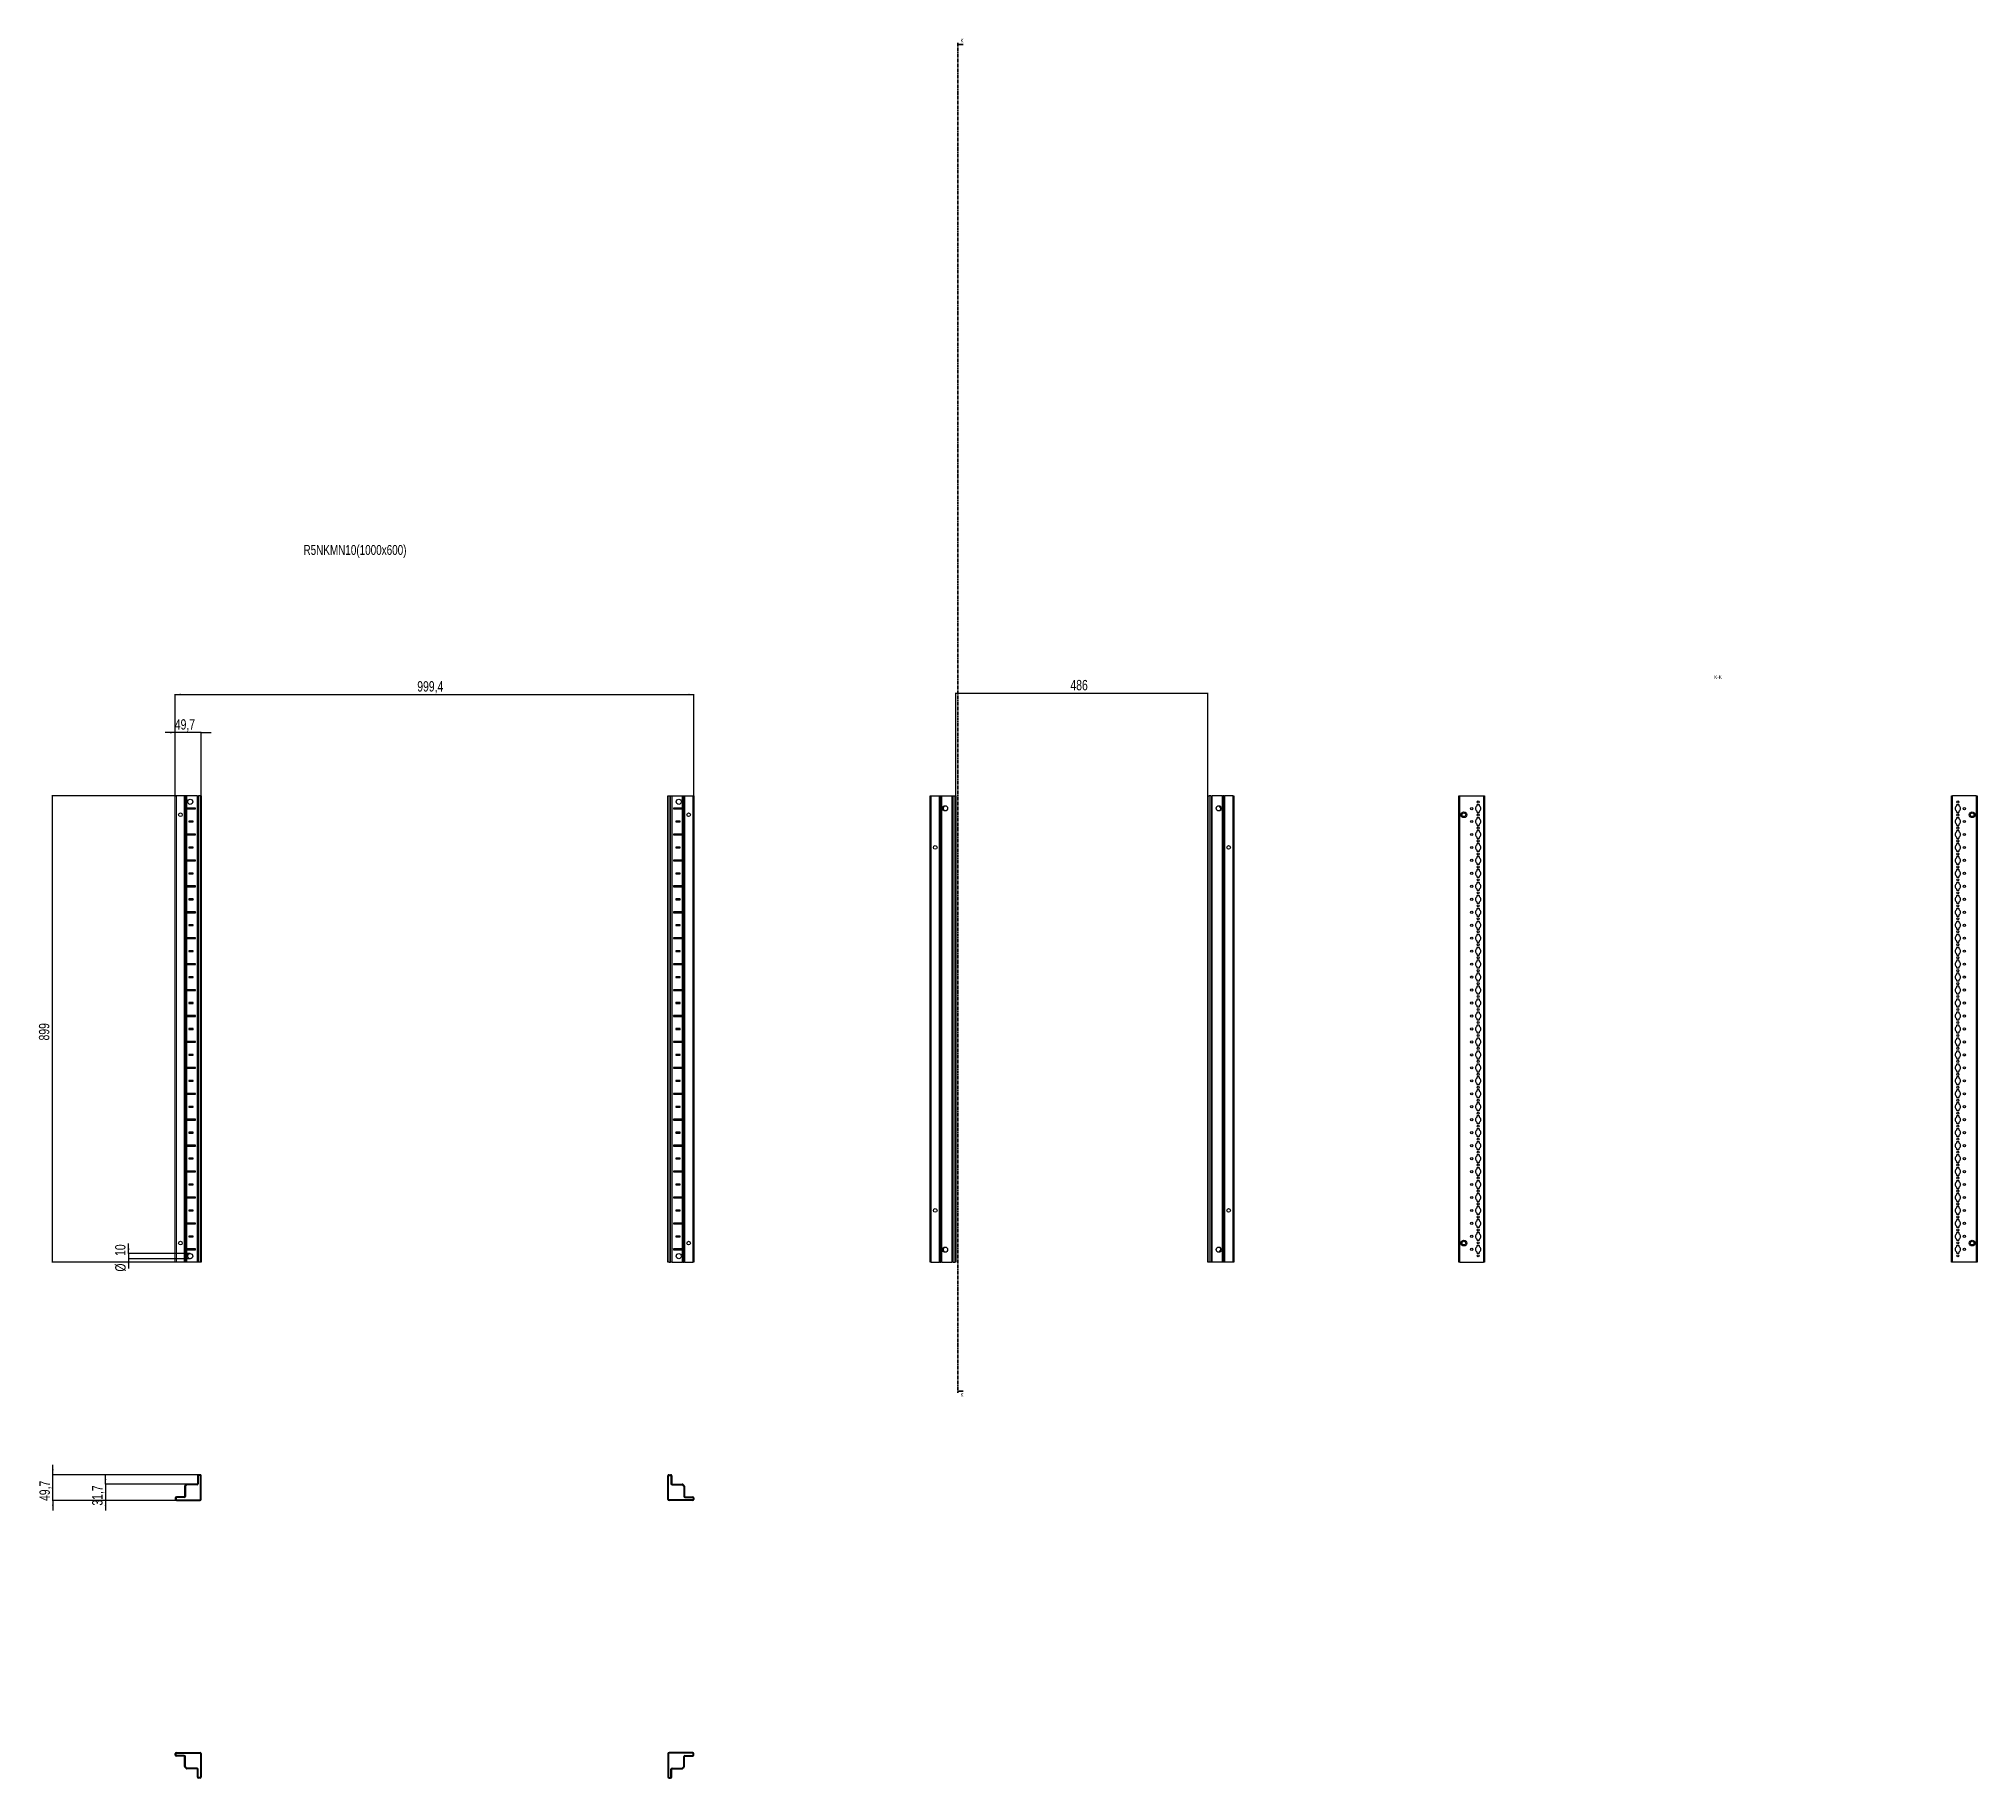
# Model space of a CAD drawing. Header units: millimetres. Extents: x -199 to 3538, y -1847 to 1507.
import ezdxf

# ---------------------------------------------------------------- set-up
doc = ezdxf.new("R2010")
doc.units = ezdxf.units.MM
doc.linetypes.add('CENTER', pattern=[10.16, 6.35, -1.27, 1.27, -1.27])
doc.layers.add('FORMAT', color=7, linetype='Continuous')
doc.styles.add('SLDTEXTSTYLE0', font='TXT', dxfattribs={"width": 0.75})
doc.dimstyles.new('SLDDIMSTYLE0', dxfattribs={"dimtxt": 20, "dimasz": 10, "dimexe": 0, "dimexo": 0.0625, "dimgap": 5, "dimtad": 2, "dimdec": 1, "dimrnd": 1e-09, "dimzin": 12, "dimdsep": 46, "dimtxsty": 'SLDTEXTSTYLE0', "dimsah": 1, "dimcen": 0.09, "dimadec": 0, "dimazin": 3, "dimtfac": 1, "dimtofl": 0, "dimtmove": 0, "dimatfit": 3, "dimfxl": 0, "dimfrac": 2, "dimtolj": 1, "dimtzin": 12, "dimarcsym": 0})
doc.dimstyles.new('SLDDIMSTYLE1', dxfattribs={"dimtxt": 20, "dimasz": 10, "dimexe": 0, "dimexo": 0.0625, "dimgap": 5, "dimtad": 2, "dimdec": 1, "dimrnd": 1e-09, "dimzin": 12, "dimdsep": 46, "dimtxsty": 'SLDTEXTSTYLE0', "dimsah": 1, "dimcen": 0.09, "dimadec": 0, "dimazin": 3, "dimtfac": 1, "dimtmove": 0, "dimatfit": 0, "dimfxl": 0, "dimfrac": 2, "dimtolj": 1, "dimtzin": 12, "dimarcsym": 0})

msp = doc.modelspace()

# ---------------------------------------------------------------- texts
at = {"color": 7, "linetype": 'Continuous', "char_height": 7, "attachment_point": 1, "style": 'SLDTEXTSTYLE0'}
for insert in [(1577.54, 1507.19), (1577.54, -1104.37)]:
    msp.add_mtext('K', dxfattribs=dict(at, insert=insert))
at = {"layer": 'FORMAT', "style": 'SLDTEXTSTYLE0'}
for s, insert, char_height, attachment_point in [('R5NKMN10(1000x600)', (311.07, 530.95), 19.05, 1), ('K-K', (3037.83, 279.8), 7, 2)]:
    msp.add_mtext(s, dxfattribs=dict(at, insert=insert, char_height=char_height, attachment_point=attachment_point))

# ---------------------------------------------------------------- blocks, each defined once
blk = doc.blocks.new('_D')
at = {"layer": 'FORMAT'}
for p, q in [((86.4, 47.2), (-174.2, 47.2)), ((-173.2, 47.2), (-173.2, -851.8)), ((86.4, -851.8), (-174.2, -851.8))]:
    blk.add_line(p, q, dxfattribs=at)
for points in [[(-173.2, 47.2), (-174.7, 37.2), (-171.6, 37.2)], [(-173.2, -851.8), (-171.6, -841.8), (-174.7, -841.8)]]:
    blk.add_solid(points, dxfattribs=at)
at = {"layer": 'FORMAT', "insert": (-198.9, -424.5), "char_height": 20, "attachment_point": 1, "rotation": 90, "style": 'SLDTEXTSTYLE0'}
blk.add_mtext('899', dxfattribs=at)
blk = doc.blocks.new('_D_1')
at = {"layer": 'FORMAT'}
for p, q in [((64, 47.2), (64, 243.6)), ((64, 242.6), (1063.4, 242.6)), ((1063.4, 47.2), (1063.4, 243.6))]:
    blk.add_line(p, q, dxfattribs=at)
for points in [[(64, 242.6), (74, 241.1), (74, 244.2)], [(1063.4, 242.6), (1053.4, 244.2), (1053.4, 241.1)]]:
    blk.add_solid(points, dxfattribs=at)
at = {"layer": 'FORMAT', "insert": (530.4, 268.4), "char_height": 20, "attachment_point": 1, "style": 'SLDTEXTSTYLE0'}
blk.add_mtext('999,4', dxfattribs=at)
blk = doc.blocks.new('_D_2')
at = {"layer": 'FORMAT'}
for p, q in [((64, 169.2), (44.7, 169.2)), ((64, 47.2), (64, 170.2)), ((113.7, 169.2), (64, 169.2)), ((113.7, 47.2), (113.7, 170.2)), ((113.7, 169.2), (132.9, 169.2))]:
    blk.add_line(p, q, dxfattribs=at)
for points in [[(64, 169.2), (54, 170.7), (54, 167.7)], [(113.7, 169.2), (123.7, 167.7), (123.7, 170.7)]]:
    blk.add_solid(points, dxfattribs=at)
at = {"layer": 'FORMAT', "insert": (63, 195), "char_height": 20, "attachment_point": 1, "style": 'SLDTEXTSTYLE0'}
blk.add_mtext('49,7', dxfattribs=at)
blk = doc.blocks.new('_D_3')
at = {"layer": 'FORMAT'}
for p, q in [((-26, -835.3), (-26, -816.1)), ((92.8, -835.3), (-27, -835.3)), ((92.8, -845.3), (-27, -845.3)), ((-26, -835.3), (-26, -845.3)), ((-26, -845.3), (-26, -864.5))]:
    blk.add_line(p, q, dxfattribs=at)
for points in [[(-26, -835.3), (-24.5, -825.3), (-27.6, -825.3)], [(-26, -845.3), (-27.6, -855.3), (-24.5, -855.3)]]:
    blk.add_solid(points, dxfattribs=at)
at = {"layer": 'FORMAT', "char_height": 20, "attachment_point": 1, "rotation": 90, "style": 'SLDTEXTSTYLE0'}
for s, insert in [('10', (-52.1, -840)), ('%%c', (-51.8, -870.2))]:
    blk.add_mtext(s, dxfattribs=dict(at, insert=insert))
blk = doc.blocks.new('_D_4')
at = {"layer": 'FORMAT'}
for p, q in [((1568.7, 47.2), (1568.7, 246)), ((1568.7, 245), (2054.7, 245)), ((2054.7, 47.2), (2054.7, 246))]:
    blk.add_line(p, q, dxfattribs=at)
for points in [[(1568.7, 245), (1578.7, 243.5), (1578.7, 246.5)], [(2054.7, 245), (2044.7, 246.5), (2044.7, 243.5)]]:
    blk.add_solid(points, dxfattribs=at)
at = {"layer": 'FORMAT', "insert": (1789.5, 270.8), "char_height": 20, "attachment_point": 1, "style": 'SLDTEXTSTYLE0'}
blk.add_mtext('486', dxfattribs=at)
blk = doc.blocks.new('_D_5')
at = {"layer": 'FORMAT'}
for p, q in [((108.5, -1261.8), (-173.2, -1261.8)), ((-172.2, -1261.8), (-172.2, -1242.5)), ((-172.2, -1311.5), (-172.2, -1261.8)), ((66, -1311.5), (-173.2, -1311.5)), ((-172.2, -1311.5), (-172.2, -1330.7))]:
    blk.add_line(p, q, dxfattribs=at)
for points in [[(-172.2, -1261.8), (-170.6, -1251.8), (-173.7, -1251.8)], [(-172.2, -1311.5), (-173.7, -1321.5), (-170.6, -1321.5)]]:
    blk.add_solid(points, dxfattribs=at)
at = {"layer": 'FORMAT', "insert": (-197.9, -1312.5), "char_height": 20, "attachment_point": 1, "rotation": 90, "style": 'SLDTEXTSTYLE0'}
blk.add_mtext('49,7', dxfattribs=at)
blk = doc.blocks.new('_D_6')
at = {"layer": 'FORMAT'}
for p, q in [((-70.5, -1279.8), (-70.5, -1260.5)), ((86.4, -1279.8), (-71.5, -1279.8)), ((-70.5, -1279.8), (-70.5, -1311.5)), ((66, -1311.5), (-71.5, -1311.5)), ((-70.5, -1311.5), (-70.5, -1330.7))]:
    blk.add_line(p, q, dxfattribs=at)
for points in [[(-70.5, -1279.8), (-69, -1269.8), (-72.1, -1269.8)], [(-70.5, -1311.5), (-72.1, -1321.5), (-69, -1321.5)]]:
    blk.add_solid(points, dxfattribs=at)
at = {"layer": 'FORMAT', "insert": (-96.3, -1321.5), "char_height": 20, "attachment_point": 1, "rotation": 90, "style": 'SLDTEXTSTYLE0'}
blk.add_mtext('31,7', dxfattribs=at)

# ---------------------------------------------------------------- dimensions: what is measured, and where the dimension line sits
at = {"layer": 'FORMAT'}
for base, p1, p2, angle, dimstyle, picture, middle in [((1063.38, 242.62), (63.98, 47.21), (1063.38, 47.21), 0, 'SLDDIMSTYLE0', '_D_1', (563.68, 242.62)), ((2054.68, 245), (1568.68, 47.21), (2054.68, 47.21), 0, 'SLDDIMSTYLE0', '_D_4', (1811.68, 245)), ((-173.15, -851.79), (86.42, 47.21), (86.42, -851.79), 90, 'SLDDIMSTYLE0', '_D', (-173.15, -402.29)), ((-172.17, -1261.77), (65.98, -1311.47), (108.48, -1261.77), 90, 'SLDDIMSTYLE1', '_D_5', (-172.17, -1286.62)), ((-70.54, -1311.47), (86.42, -1279.77), (65.98, -1311.47), 90, 'SLDDIMSTYLE1', '_D_6', (-70.54, -1295.62))]:
    dim = msp.add_linear_dim(base=base, p1=p1, p2=p2, angle=angle, dimstyle=dimstyle, dxfattribs=at)
    dim.commit()
    dim.dimension.update_dxf_attribs({"geometry": picture, "text_midpoint": middle, "dimtype": 160})
dim = msp.add_linear_dim(base=(63.98, 169.21), p1=(113.68, 47.21), p2=(63.98, 47.21), dimstyle='SLDDIMSTYLE1', dxfattribs=at)
dim.commit()
dim.dimension.update_dxf_attribs({"geometry": '_D_2', "text_midpoint": (88.83, 169.21), "dimtype": 160})
dim = msp.add_linear_dim(base=(-26.02, -845.29), p1=(92.83, -835.29), p2=(92.83, -845.29), angle=90, text='%%c<>', dimstyle='SLDDIMSTYLE1', dxfattribs=at)
dim.commit()
dim.dimension.update_dxf_attribs({"geometry": '_D_3', "text_midpoint": (-26.02, -840.29), "dimtype": 160})

# ---------------------------------------------------------------- linework, layer by layer
at = {"color": 7, "linetype": 'CENTER', "lineweight": 35}
msp.add_line((1572.42, 1499.09), (1572.42, -1103.67), dxfattribs=at)
at = {"color": 7, "linetype": 'Continuous', "lineweight": 35}
for p, q in [((1583.06, 1496.09), (1572.42, 1496.09)), ((1583.06, -1100.67), (1572.42, -1100.67))]:
    msp.add_line(p, q, dxfattribs=at)
at = {"color": 7, "linetype": 'Continuous', "lineweight": 25}
for p, q in [((63.98, -851.79), (63.98, 47.21)), ((63.98, 47.21), (65.98, 47.21)), ((81.33, 47.21), (65.98, 47.21)), ((81.33, 47.21), (81.98, 47.21)), ((81.98, -851.79), (81.98, 47.21)), ((81.98, 47.21), (82.56, 47.21)), ((83.77, 47.21), (82.56, 47.21)), ((83.77, -851.79), (83.77, 47.21)), ((83.8, 47.21), (83.77, 47.21)), ((83.8, -851.79), (83.8, 47.21)), ((85.01, 47.21), (83.8, 47.21)), ((85.01, 47.21), (86.42, 47.21)), ((105.83, 47.21), (86.42, 47.21)), ((105.83, 47.21), (106.48, 47.21)), ((106.48, -851.79), (106.48, 47.21)), ((106.48, 47.21), (108.48, 47.21)), ((111.68, 47.21), (108.48, 47.21)), ((111.68, 47.21), (113.68, 47.21)), ((113.68, 47.21), (113.68, -851.79)), ((1013.68, -851.79), (1013.68, 47.21)), ((1013.68, 47.21), (1015.68, 47.21)), ((1015.68, 47.21), (1018.88, 47.21)), ((1018.88, 47.21), (1020.88, 47.21)), ((1020.88, 47.21), (1020.88, -851.79)), ((1020.88, 47.21), (1021.53, 47.21)), ((1021.53, 47.21), (1040.93, 47.21)), ((1040.93, 47.21), (1042.34, 47.21)), ((1042.34, 47.21), (1043.55, 47.21)), ((1043.55, 47.21), (1043.55, -851.79)), ((1043.55, 47.21), (1043.58, 47.21)), ((1043.58, 47.21), (1043.58, -851.79)), ((1043.58, 47.21), (1044.79, 47.21)), ((1044.79, 47.21), (1045.38, 47.21)), ((1045.38, 47.21), (1045.38, -851.79)), ((1045.38, 47.21), (1046.03, 47.21)), ((1046.03, 47.21), (1061.38, 47.21)), ((1061.38, 47.21), (1063.38, 47.21)), ((1063.38, 47.21), (1063.38, -851.79)), ((1518.98, -851.79), (1518.98, 47.21)), ((1518.98, 47.21), (1520.98, 47.21)), ((1520.98, 47.21), (1536.33, 47.21)), ((1536.33, 47.21), (1536.98, 47.21)), ((1536.98, 23.46), (1536.98, 47.21)), ((1536.98, 47.21), (1537.57, 47.21)), ((1537.57, 47.21), (1538.78, 47.21)), ((1538.78, 47.21), (1538.78, -851.79)), ((1538.78, 47.21), (1538.81, 47.21)), ((1538.81, 47.21), (1538.81, -851.79)), ((1538.81, 47.21), (1540.02, 47.21)), ((1540.02, 47.21), (1541.43, 47.21)), ((1541.43, 47.21), (1560.83, 47.21)), ((1560.83, 47.21), (1561.48, 47.21)), ((1561.48, -851.79), (1561.48, 47.21)), ((1561.48, 47.21), (1563.48, 47.21)), ((1563.48, 47.21), (1566.68, 47.21)), ((1566.68, 47.21), (1568.68, 47.21)), ((1568.68, 47.21), (1568.68, -851.79)), ((2054.68, -851.79), (2054.68, 47.21)), ((2054.68, 47.21), (2056.68, 47.21)), ((2059.88, 47.21), (2056.68, 47.21)), ((2059.88, 47.21), (2061.88, 47.21)), ((2061.88, 47.21), (2061.88, -851.79)), ((2061.88, 47.21), (2062.53, 47.21)), ((2081.94, 47.21), (2062.53, 47.21)), ((2081.94, 47.21), (2083.35, 47.21)), ((2084.56, 47.21), (2083.35, 47.21)), ((2084.56, -851.79), (2084.56, 47.21)), ((2084.59, 47.21), (2084.56, 47.21)), ((2084.59, -851.79), (2084.59, 47.21)), ((2085.8, 47.21), (2084.59, 47.21)), ((2085.8, 47.21), (2086.38, 47.21)), ((2086.38, 47.21), (2086.38, 23.46)), ((2086.38, 47.21), (2087.03, 47.21)), ((2102.38, 47.21), (2087.03, 47.21)), ((2102.38, 47.21), (2104.38, 47.21)), ((2104.38, 47.21), (2104.38, -851.79)), ((2538.19, -851.79), (2538.19, 47.21)), ((2538.19, 47.21), (2540.19, 47.21)), ((2540.19, 47.21), (2585.89, 47.21)), ((2585.89, 47.21), (2587.89, 47.21)), ((2587.89, 47.21), (2587.89, -851.79)), ((3487.89, -851.79), (3487.89, 47.21)), ((3487.89, 47.21), (3489.89, 47.21)), ((3535.59, 47.21), (3489.89, 47.21)), ((3535.59, 47.21), (3537.59, 47.21)), ((3537.59, 47.21), (3537.59, -851.79)), ((85.93, 23.35), (85.93, 22.06)), ((86.58, 22.71), (85.93, 23.35)), ((86.58, 22.71), (85.93, 22.06)), ((102.83, 23.46), (86.42, 23.46)), ((86.42, 21.96), (102.83, 21.96)), ((102.08, 22.71), (86.58, 22.71)), ((102.08, 22.71), (102.83, 23.46)), ((102.08, 22.71), (102.83, 21.96)), ((102.83, 21.96), (102.83, 23.46)), ((1025.28, 22.71), (1024.53, 23.46)), ((1040.93, 23.46), (1024.53, 23.46)), ((1024.53, 23.46), (1024.53, 21.96)), ((1025.28, 22.71), (1024.53, 21.96)), ((1024.53, 21.96), (1040.93, 21.96)), ((1025.28, 22.71), (1040.78, 22.71)), ((1040.78, 22.71), (1041.42, 23.35)), ((1040.78, 22.71), (1041.42, 22.06)), ((1041.42, 22.06), (1041.42, 23.35)), ((1537.05, 23.35), (1536.98, 23.46)), ((1536.98, 23.46), (1536.98, 21.96)), ((1536.98, 21.96), (1537.05, 22.06)), ((1536.98, -26.54), (1536.98, 21.96)), ((1537.05, 22.06), (1537.05, 23.35)), ((1547.03, 27.73), (1547.03, 28.14)), ((2076.33, 28.14), (2076.33, 27.73)), ((2086.38, 23.46), (2086.32, 23.35)), ((2086.32, 23.35), (2086.32, 22.06)), ((2086.32, 22.06), (2086.38, 21.96)), ((2086.38, 21.96), (2086.38, 23.46)), ((2086.38, 21.96), (2086.38, -26.54)), ((2573.24, 29.61), (2573.24, 27.73)), ((2573.24, 17.68), (2573.24, 15.81)), ((2573.24, 4.61), (2573.24, 2.73)), ((2577.34, 30.11), (2573.74, 30.11)), ((2573.74, 15.31), (2577.34, 15.31)), ((2577.34, 5.11), (2573.74, 5.11)), ((2577.84, 27.73), (2577.84, 29.61)), ((2577.84, 15.81), (2577.84, 17.68)), ((2577.84, 2.73), (2577.84, 4.61)), ((3497.94, 29.61), (3497.94, 27.73)), ((3497.94, 17.68), (3497.94, 15.81)), ((3497.94, 4.61), (3497.94, 2.73)), ((3502.04, 30.11), (3498.44, 30.11)), ((3498.44, 15.31), (3502.04, 15.31)), ((3502.04, 5.11), (3498.44, 5.11)), ((3502.54, 27.73), (3502.54, 29.61)), ((3502.54, 15.81), (3502.54, 17.68)), ((3502.54, 2.73), (3502.54, 4.61)), ((85.93, -26.65), (85.93, -27.94)), ((86.58, -27.29), (85.93, -26.65)), ((86.58, -27.29), (85.93, -27.94)), ((102.83, -26.54), (86.42, -26.54)), ((86.42, -28.04), (102.83, -28.04)), ((102.08, -27.29), (86.58, -27.29)), ((98.33, -1.54), (90.33, -1.54)), ((90.33, -1.54), (90.33, -3.04)), ((91.08, -2.29), (90.33, -1.54)), ((91.08, -2.29), (90.33, -3.04)), ((90.33, -3.04), (98.33, -3.04)), ((97.58, -2.29), (91.08, -2.29)), ((97.58, -2.29), (98.33, -1.54)), ((97.58, -2.29), (98.33, -3.04)), ((98.33, -3.04), (98.33, -1.54)), ((102.08, -27.29), (102.83, -26.54)), ((102.08, -27.29), (102.83, -28.04)), ((102.83, -28.04), (102.83, -26.54)), ((1025.28, -27.29), (1024.53, -26.54)), ((1040.93, -26.54), (1024.53, -26.54)), ((1024.53, -26.54), (1024.53, -28.04)), ((1025.28, -27.29), (1024.53, -28.04)), ((1024.53, -28.04), (1040.93, -28.04)), ((1025.28, -27.29), (1040.78, -27.29)), ((1029.78, -2.29), (1029.03, -1.54)), ((1029.03, -1.54), (1029.03, -3.04)), ((1037.03, -1.54), (1029.03, -1.54)), ((1029.78, -2.29), (1029.03, -3.04)), ((1029.03, -3.04), (1037.03, -3.04)), ((1029.78, -2.29), (1036.28, -2.29)), ((1036.28, -2.29), (1037.03, -1.54)), ((1036.28, -2.29), (1037.03, -3.04)), ((1037.03, -3.04), (1037.03, -1.54)), ((1040.78, -27.29), (1041.42, -26.65)), ((1040.78, -27.29), (1041.42, -27.94)), ((1041.42, -27.94), (1041.42, -26.65)), ((1537.05, -26.65), (1536.98, -26.54)), ((1536.98, -26.54), (1536.98, -28.04)), ((1536.98, -28.04), (1537.05, -27.94)), ((1536.98, -76.54), (1536.98, -28.04)), ((1537.05, -27.94), (1537.05, -26.65)), ((2086.38, -26.54), (2086.32, -26.65)), ((2086.32, -26.65), (2086.32, -27.94)), ((2086.32, -27.94), (2086.38, -28.04)), ((2086.38, -28.04), (2086.38, -26.54)), ((2086.38, -28.04), (2086.38, -76.54)), ((2573.24, -7.32), (2573.24, -9.19)), ((2573.24, -20.39), (2573.24, -22.27)), ((2573.24, -32.32), (2573.24, -34.19)), ((2573.74, -9.69), (2577.34, -9.69)), ((2577.34, -19.89), (2573.74, -19.89)), ((2573.74, -34.69), (2577.34, -34.69)), ((2577.84, -9.19), (2577.84, -7.32)), ((2577.84, -22.27), (2577.84, -20.39)), ((2577.84, -34.19), (2577.84, -32.32)), ((3497.94, -7.32), (3497.94, -9.19)), ((3497.94, -20.39), (3497.94, -22.27)), ((3497.94, -32.32), (3497.94, -34.19)), ((3498.44, -9.69), (3502.04, -9.69)), ((3502.04, -19.89), (3498.44, -19.89)), ((3498.44, -34.69), (3502.04, -34.69)), ((3502.54, -9.19), (3502.54, -7.32)), ((3502.54, -22.27), (3502.54, -20.39)), ((3502.54, -34.19), (3502.54, -32.32)), ((98.33, -51.54), (90.33, -51.54)), ((90.33, -51.54), (90.33, -53.04)), ((91.08, -52.29), (90.33, -51.54)), ((91.08, -52.29), (90.33, -53.04)), ((90.33, -53.04), (98.33, -53.04)), ((97.58, -52.29), (91.08, -52.29)), ((97.58, -52.29), (98.33, -51.54)), ((97.58, -52.29), (98.33, -53.04)), ((98.33, -53.04), (98.33, -51.54)), ((1029.78, -52.29), (1029.03, -51.54)), ((1037.03, -51.54), (1029.03, -51.54)), ((1029.03, -51.54), (1029.03, -53.04)), ((1029.78, -52.29), (1029.03, -53.04)), ((1029.03, -53.04), (1037.03, -53.04)), ((1029.78, -52.29), (1036.28, -52.29)), ((1036.28, -52.29), (1037.03, -51.54)), ((1036.28, -52.29), (1037.03, -53.04)), ((1037.03, -53.04), (1037.03, -51.54)), ((2573.24, -45.39), (2573.24, -47.27)), ((2573.24, -57.32), (2573.24, -59.19)), ((2573.24, -70.39), (2573.24, -72.27)), ((2577.34, -44.89), (2573.74, -44.89)), ((2573.74, -59.69), (2577.34, -59.69)), ((2577.34, -69.89), (2573.74, -69.89)), ((2577.84, -47.27), (2577.84, -45.39)), ((2577.84, -59.19), (2577.84, -57.32)), ((2577.84, -72.27), (2577.84, -70.39)), ((3497.94, -45.39), (3497.94, -47.27)), ((3497.94, -57.32), (3497.94, -59.19)), ((3497.94, -70.39), (3497.94, -72.27)), ((3502.04, -44.89), (3498.44, -44.89)), ((3498.44, -59.69), (3502.04, -59.69)), ((3502.04, -69.89), (3498.44, -69.89)), ((3502.54, -47.27), (3502.54, -45.39)), ((3502.54, -59.19), (3502.54, -57.32)), ((3502.54, -72.27), (3502.54, -70.39)), ((85.93, -76.65), (85.93, -77.94)), ((86.58, -77.29), (85.93, -76.65)), ((86.58, -77.29), (85.93, -77.94)), ((102.83, -76.54), (86.42, -76.54)), ((86.42, -78.04), (102.83, -78.04)), ((102.08, -77.29), (86.58, -77.29)), ((98.33, -101.54), (90.33, -101.54)), ((90.33, -101.54), (90.33, -103.04)), ((91.08, -102.29), (90.33, -101.54)), ((91.08, -102.29), (90.33, -103.04)), ((90.33, -103.04), (98.33, -103.04)), ((97.58, -102.29), (91.08, -102.29)), ((97.58, -102.29), (98.33, -101.54)), ((97.58, -102.29), (98.33, -103.04)), ((98.33, -103.04), (98.33, -101.54)), ((102.08, -77.29), (102.83, -76.54)), ((102.08, -77.29), (102.83, -78.04)), ((102.83, -78.04), (102.83, -76.54)), ((1025.28, -77.29), (1024.53, -76.54)), ((1040.93, -76.54), (1024.53, -76.54)), ((1024.53, -76.54), (1024.53, -78.04)), ((1025.28, -77.29), (1024.53, -78.04)), ((1024.53, -78.04), (1040.93, -78.04)), ((1025.28, -77.29), (1040.78, -77.29)), ((1029.78, -102.29), (1029.03, -101.54)), ((1037.03, -101.54), (1029.03, -101.54)), ((1029.03, -101.54), (1029.03, -103.04)), ((1029.78, -102.29), (1029.03, -103.04)), ((1029.03, -103.04), (1037.03, -103.04)), ((1029.78, -102.29), (1036.28, -102.29)), ((1036.28, -102.29), (1037.03, -101.54)), ((1036.28, -102.29), (1037.03, -103.04)), ((1037.03, -103.04), (1037.03, -101.54)), ((1040.78, -77.29), (1041.42, -76.65)), ((1040.78, -77.29), (1041.42, -77.94)), ((1041.42, -77.94), (1041.42, -76.65)), ((1537.05, -76.65), (1536.98, -76.54)), ((1536.98, -76.54), (1536.98, -78.04)), ((1536.98, -78.04), (1537.05, -77.94)), ((1536.98, -126.54), (1536.98, -78.04)), ((1537.05, -77.94), (1537.05, -76.65)), ((2086.38, -76.54), (2086.32, -76.65)), ((2086.32, -76.65), (2086.32, -77.94)), ((2086.32, -77.94), (2086.38, -78.04)), ((2086.38, -78.04), (2086.38, -76.54)), ((2086.38, -78.04), (2086.38, -126.54)), ((2573.24, -82.32), (2573.24, -84.19)), ((2573.24, -95.39), (2573.24, -97.27)), ((2573.24, -107.32), (2573.24, -109.19)), ((2573.74, -84.69), (2577.34, -84.69)), ((2577.34, -94.89), (2573.74, -94.89)), ((2573.74, -109.69), (2577.34, -109.69)), ((2577.84, -84.19), (2577.84, -82.32)), ((2577.84, -97.27), (2577.84, -95.39)), ((2577.84, -109.19), (2577.84, -107.32)), ((3497.94, -82.32), (3497.94, -84.19)), ((3497.94, -95.39), (3497.94, -97.27)), ((3497.94, -107.32), (3497.94, -109.19)), ((3498.44, -84.69), (3502.04, -84.69)), ((3502.04, -94.89), (3498.44, -94.89)), ((3498.44, -109.69), (3502.04, -109.69)), ((3502.54, -84.19), (3502.54, -82.32)), ((3502.54, -97.27), (3502.54, -95.39)), ((3502.54, -109.19), (3502.54, -107.32)), ((85.93, -126.65), (85.93, -127.94)), ((86.58, -127.29), (85.93, -126.65)), ((86.58, -127.29), (85.93, -127.94)), ((102.83, -126.54), (86.42, -126.54)), ((86.42, -128.04), (102.83, -128.04)), ((102.08, -127.29), (86.58, -127.29)), ((102.08, -127.29), (102.83, -126.54)), ((102.08, -127.29), (102.83, -128.04)), ((102.83, -128.04), (102.83, -126.54)), ((1025.28, -127.29), (1024.53, -126.54)), ((1040.93, -126.54), (1024.53, -126.54)), ((1024.53, -126.54), (1024.53, -128.04)), ((1025.28, -127.29), (1024.53, -128.04)), ((1024.53, -128.04), (1040.93, -128.04)), ((1025.28, -127.29), (1040.78, -127.29)), ((1040.78, -127.29), (1041.42, -126.65)), ((1040.78, -127.29), (1041.42, -127.94)), ((1041.42, -127.94), (1041.42, -126.65)), ((1537.05, -126.65), (1536.98, -126.54)), ((1536.98, -126.54), (1536.98, -128.04)), ((1536.98, -128.04), (1537.05, -127.94)), ((1536.98, -176.54), (1536.98, -128.04)), ((1537.05, -127.94), (1537.05, -126.65)), ((2086.38, -126.54), (2086.32, -126.65)), ((2086.32, -126.65), (2086.32, -127.94)), ((2086.32, -127.94), (2086.38, -128.04)), ((2086.38, -128.04), (2086.38, -126.54)), ((2086.38, -128.04), (2086.38, -176.54)), ((2573.24, -120.39), (2573.24, -122.27)), ((2573.24, -132.32), (2573.24, -134.19)), ((2573.24, -145.39), (2573.24, -147.27)), ((2577.34, -119.89), (2573.74, -119.89)), ((2573.74, -134.69), (2577.34, -134.69)), ((2577.34, -144.89), (2573.74, -144.89)), ((2577.84, -122.27), (2577.84, -120.39)), ((2577.84, -134.19), (2577.84, -132.32)), ((2577.84, -147.27), (2577.84, -145.39)), ((3497.94, -120.39), (3497.94, -122.27)), ((3497.94, -132.32), (3497.94, -134.19)), ((3497.94, -145.39), (3497.94, -147.27)), ((3502.04, -119.89), (3498.44, -119.89)), ((3498.44, -134.69), (3502.04, -134.69)), ((3502.04, -144.89), (3498.44, -144.89)), ((3502.54, -122.27), (3502.54, -120.39)), ((3502.54, -134.19), (3502.54, -132.32)), ((3502.54, -147.27), (3502.54, -145.39)), ((85.93, -176.65), (85.93, -177.94)), ((86.58, -177.29), (85.93, -176.65)), ((86.58, -177.29), (85.93, -177.94)), ((102.83, -176.54), (86.42, -176.54)), ((86.42, -178.04), (102.83, -178.04)), ((102.08, -177.29), (86.58, -177.29)), ((98.33, -151.54), (90.33, -151.54)), ((90.33, -151.54), (90.33, -153.04)), ((91.08, -152.29), (90.33, -151.54)), ((91.08, -152.29), (90.33, -153.04)), ((90.33, -153.04), (98.33, -153.04)), ((97.58, -152.29), (91.08, -152.29)), ((97.58, -152.29), (98.33, -151.54)), ((97.58, -152.29), (98.33, -153.04)), ((98.33, -153.04), (98.33, -151.54)), ((102.08, -177.29), (102.83, -176.54)), ((102.08, -177.29), (102.83, -178.04)), ((102.83, -178.04), (102.83, -176.54)), ((1025.28, -177.29), (1024.53, -176.54)), ((1040.93, -176.54), (1024.53, -176.54)), ((1024.53, -176.54), (1024.53, -178.04)), ((1025.28, -177.29), (1024.53, -178.04)), ((1024.53, -178.04), (1040.93, -178.04)), ((1025.28, -177.29), (1040.78, -177.29)), ((1029.78, -152.29), (1029.03, -151.54)), ((1037.03, -151.54), (1029.03, -151.54)), ((1029.03, -151.54), (1029.03, -153.04)), ((1029.78, -152.29), (1029.03, -153.04)), ((1029.03, -153.04), (1037.03, -153.04)), ((1029.78, -152.29), (1036.28, -152.29)), ((1036.28, -152.29), (1037.03, -151.54)), ((1036.28, -152.29), (1037.03, -153.04)), ((1037.03, -153.04), (1037.03, -151.54)), ((1040.78, -177.29), (1041.42, -176.65)), ((1040.78, -177.29), (1041.42, -177.94)), ((1041.42, -177.94), (1041.42, -176.65)), ((1537.05, -176.65), (1536.98, -176.54)), ((1536.98, -176.54), (1536.98, -178.04)), ((1536.98, -178.04), (1537.05, -177.94)), ((1536.98, -226.54), (1536.98, -178.04)), ((1537.05, -177.94), (1537.05, -176.65)), ((2086.38, -176.54), (2086.32, -176.65)), ((2086.32, -176.65), (2086.32, -177.94)), ((2086.32, -177.94), (2086.38, -178.04)), ((2086.38, -178.04), (2086.38, -176.54)), ((2086.38, -178.04), (2086.38, -226.54)), ((2573.24, -157.32), (2573.24, -159.19)), ((2573.24, -170.39), (2573.24, -172.27)), ((2573.24, -182.32), (2573.24, -184.19)), ((2573.74, -159.69), (2577.34, -159.69)), ((2577.34, -169.89), (2573.74, -169.89)), ((2573.74, -184.69), (2577.34, -184.69)), ((2577.84, -159.19), (2577.84, -157.32)), ((2577.84, -172.27), (2577.84, -170.39)), ((2577.84, -184.19), (2577.84, -182.32)), ((3497.94, -157.32), (3497.94, -159.19)), ((3497.94, -170.39), (3497.94, -172.27)), ((3497.94, -182.32), (3497.94, -184.19)), ((3498.44, -159.69), (3502.04, -159.69)), ((3502.04, -169.89), (3498.44, -169.89)), ((3498.44, -184.69), (3502.04, -184.69)), ((3502.54, -159.19), (3502.54, -157.32)), ((3502.54, -172.27), (3502.54, -170.39)), ((3502.54, -184.19), (3502.54, -182.32)), ((98.33, -201.54), (90.33, -201.54)), ((90.33, -201.54), (90.33, -203.04)), ((91.08, -202.29), (90.33, -201.54)), ((91.08, -202.29), (90.33, -203.04)), ((90.33, -203.04), (98.33, -203.04)), ((97.58, -202.29), (91.08, -202.29)), ((97.58, -202.29), (98.33, -201.54)), ((97.58, -202.29), (98.33, -203.04)), ((98.33, -203.04), (98.33, -201.54)), ((1029.78, -202.29), (1029.03, -201.54)), ((1037.03, -201.54), (1029.03, -201.54)), ((1029.03, -201.54), (1029.03, -203.04)), ((1029.78, -202.29), (1029.03, -203.04)), ((1029.03, -203.04), (1037.03, -203.04)), ((1029.78, -202.29), (1036.28, -202.29)), ((1036.28, -202.29), (1037.03, -201.54)), ((1036.28, -202.29), (1037.03, -203.04)), ((1037.03, -203.04), (1037.03, -201.54)), ((2573.24, -195.39), (2573.24, -197.27)), ((2573.24, -207.32), (2573.24, -209.19)), ((2573.24, -220.39), (2573.24, -222.27)), ((2577.34, -194.89), (2573.74, -194.89)), ((2573.74, -209.69), (2577.34, -209.69)), ((2577.34, -219.89), (2573.74, -219.89)), ((2577.84, -197.27), (2577.84, -195.39)), ((2577.84, -209.19), (2577.84, -207.32)), ((2577.84, -222.27), (2577.84, -220.39)), ((3497.94, -195.39), (3497.94, -197.27)), ((3497.94, -207.32), (3497.94, -209.19)), ((3497.94, -220.39), (3497.94, -222.27)), ((3502.04, -194.89), (3498.44, -194.89)), ((3498.44, -209.69), (3502.04, -209.69)), ((3502.04, -219.89), (3498.44, -219.89)), ((3502.54, -197.27), (3502.54, -195.39)), ((3502.54, -209.19), (3502.54, -207.32)), ((3502.54, -222.27), (3502.54, -220.39)), ((85.93, -226.65), (85.93, -227.94)), ((86.58, -227.29), (85.93, -226.65)), ((86.58, -227.29), (85.93, -227.94)), ((102.83, -226.54), (86.42, -226.54)), ((86.42, -228.04), (102.83, -228.04)), ((102.08, -227.29), (86.58, -227.29)), ((98.33, -251.54), (90.33, -251.54)), ((90.33, -251.54), (90.33, -253.04)), ((91.08, -252.29), (90.33, -251.54)), ((91.08, -252.29), (90.33, -253.04)), ((90.33, -253.04), (98.33, -253.04)), ((97.58, -252.29), (91.08, -252.29)), ((97.58, -252.29), (98.33, -251.54)), ((97.58, -252.29), (98.33, -253.04)), ((98.33, -253.04), (98.33, -251.54)), ((102.08, -227.29), (102.83, -226.54)), ((102.08, -227.29), (102.83, -228.04)), ((102.83, -228.04), (102.83, -226.54)), ((1025.28, -227.29), (1024.53, -226.54)), ((1040.93, -226.54), (1024.53, -226.54)), ((1024.53, -226.54), (1024.53, -228.04)), ((1025.28, -227.29), (1024.53, -228.04)), ((1024.53, -228.04), (1040.93, -228.04)), ((1025.28, -227.29), (1040.78, -227.29)), ((1037.03, -251.54), (1029.03, -251.54)), ((1029.03, -251.54), (1029.03, -253.04)), ((1029.78, -252.29), (1029.03, -251.54)), ((1029.78, -252.29), (1029.03, -253.04)), ((1029.03, -253.04), (1037.03, -253.04)), ((1029.78, -252.29), (1036.28, -252.29)), ((1036.28, -252.29), (1037.03, -251.54)), ((1036.28, -252.29), (1037.03, -253.04)), ((1037.03, -253.04), (1037.03, -251.54)), ((1040.78, -227.29), (1041.42, -226.65)), ((1040.78, -227.29), (1041.42, -227.94)), ((1041.42, -227.94), (1041.42, -226.65)), ((1537.05, -226.65), (1536.98, -226.54)), ((1536.98, -226.54), (1536.98, -228.04)), ((1536.98, -228.04), (1537.05, -227.94)), ((1536.98, -276.54), (1536.98, -228.04)), ((1537.05, -227.94), (1537.05, -226.65)), ((2086.38, -226.54), (2086.32, -226.65)), ((2086.32, -226.65), (2086.32, -227.94)), ((2086.32, -227.94), (2086.38, -228.04)), ((2086.38, -228.04), (2086.38, -226.54)), ((2086.38, -228.04), (2086.38, -276.54)), ((2573.24, -232.32), (2573.24, -234.19)), ((2573.24, -245.39), (2573.24, -247.27)), ((2573.24, -257.32), (2573.24, -259.19)), ((2573.74, -234.69), (2577.34, -234.69)), ((2577.34, -244.89), (2573.74, -244.89)), ((2573.74, -259.69), (2577.34, -259.69)), ((2577.84, -234.19), (2577.84, -232.32)), ((2577.84, -247.27), (2577.84, -245.39)), ((2577.84, -259.19), (2577.84, -257.32)), ((3497.94, -232.32), (3497.94, -234.19)), ((3497.94, -245.39), (3497.94, -247.27)), ((3497.94, -257.32), (3497.94, -259.19)), ((3498.44, -234.69), (3502.04, -234.69)), ((3502.04, -244.89), (3498.44, -244.89)), ((3498.44, -259.69), (3502.04, -259.69)), ((3502.54, -234.19), (3502.54, -232.32)), ((3502.54, -247.27), (3502.54, -245.39)), ((3502.54, -259.19), (3502.54, -257.32)), ((85.93, -276.65), (85.93, -277.94)), ((86.58, -277.29), (85.93, -276.65)), ((86.58, -277.29), (85.93, -277.94)), ((102.83, -276.54), (86.42, -276.54)), ((86.42, -278.04), (102.83, -278.04)), ((102.08, -277.29), (86.58, -277.29)), ((102.08, -277.29), (102.83, -276.54)), ((102.08, -277.29), (102.83, -278.04)), ((102.83, -278.04), (102.83, -276.54)), ((1040.93, -276.54), (1024.53, -276.54)), ((1024.53, -276.54), (1024.53, -278.04)), ((1025.28, -277.29), (1024.53, -276.54)), ((1025.28, -277.29), (1024.53, -278.04)), ((1024.53, -278.04), (1040.93, -278.04)), ((1025.28, -277.29), (1040.78, -277.29)), ((1040.78, -277.29), (1041.42, -276.65)), ((1040.78, -277.29), (1041.42, -277.94)), ((1041.42, -277.94), (1041.42, -276.65)), ((1537.05, -276.65), (1536.98, -276.54)), ((1536.98, -276.54), (1536.98, -278.04)), ((1536.98, -278.04), (1537.05, -277.94)), ((1536.98, -326.54), (1536.98, -278.04)), ((1537.05, -277.94), (1537.05, -276.65)), ((2086.38, -276.54), (2086.32, -276.65)), ((2086.32, -276.65), (2086.32, -277.94)), ((2086.32, -277.94), (2086.38, -278.04)), ((2086.38, -278.04), (2086.38, -276.54)), ((2086.38, -278.04), (2086.38, -326.54)), ((2573.24, -270.39), (2573.24, -272.27)), ((2573.24, -282.32), (2573.24, -284.19)), ((2573.24, -295.39), (2573.24, -297.27)), ((2577.34, -269.89), (2573.74, -269.89)), ((2573.74, -284.69), (2577.34, -284.69)), ((2577.34, -294.89), (2573.74, -294.89)), ((2577.84, -272.27), (2577.84, -270.39)), ((2577.84, -284.19), (2577.84, -282.32)), ((2577.84, -297.27), (2577.84, -295.39)), ((3497.94, -270.39), (3497.94, -272.27)), ((3497.94, -282.32), (3497.94, -284.19)), ((3497.94, -295.39), (3497.94, -297.27)), ((3502.04, -269.89), (3498.44, -269.89)), ((3498.44, -284.69), (3502.04, -284.69)), ((3502.04, -294.89), (3498.44, -294.89)), ((3502.54, -272.27), (3502.54, -270.39)), ((3502.54, -284.19), (3502.54, -282.32)), ((3502.54, -297.27), (3502.54, -295.39)), ((85.93, -326.65), (85.93, -327.94)), ((86.58, -327.29), (85.93, -326.65)), ((86.58, -327.29), (85.93, -327.94)), ((102.83, -326.54), (86.42, -326.54)), ((86.42, -328.04), (102.83, -328.04)), ((102.08, -327.29), (86.58, -327.29)), ((98.33, -301.54), (90.33, -301.54)), ((90.33, -301.54), (90.33, -303.04)), ((91.08, -302.29), (90.33, -301.54)), ((91.08, -302.29), (90.33, -303.04)), ((90.33, -303.04), (98.33, -303.04)), ((97.58, -302.29), (91.08, -302.29)), ((97.58, -302.29), (98.33, -301.54)), ((97.58, -302.29), (98.33, -303.04)), ((98.33, -303.04), (98.33, -301.54)), ((102.08, -327.29), (102.83, -326.54)), ((102.08, -327.29), (102.83, -328.04)), ((102.83, -328.04), (102.83, -326.54)), ((1040.93, -326.54), (1024.53, -326.54)), ((1024.53, -326.54), (1024.53, -328.04)), ((1025.28, -327.29), (1024.53, -326.54)), ((1025.28, -327.29), (1024.53, -328.04)), ((1024.53, -328.04), (1040.93, -328.04)), ((1025.28, -327.29), (1040.78, -327.29)), ((1037.03, -301.54), (1029.03, -301.54)), ((1029.03, -301.54), (1029.03, -303.04)), ((1029.78, -302.29), (1029.03, -301.54)), ((1029.78, -302.29), (1029.03, -303.04)), ((1029.03, -303.04), (1037.03, -303.04)), ((1029.78, -302.29), (1036.28, -302.29)), ((1036.28, -302.29), (1037.03, -301.54)), ((1036.28, -302.29), (1037.03, -303.04)), ((1037.03, -303.04), (1037.03, -301.54)), ((1040.78, -327.29), (1041.42, -326.65)), ((1040.78, -327.29), (1041.42, -327.94)), ((1041.42, -327.94), (1041.42, -326.65)), ((1537.05, -326.65), (1536.98, -326.54)), ((1536.98, -326.54), (1536.98, -328.04)), ((1536.98, -328.04), (1537.05, -327.94)), ((1536.98, -376.54), (1536.98, -328.04)), ((1537.05, -327.94), (1537.05, -326.65)), ((2086.38, -326.54), (2086.32, -326.65)), ((2086.32, -326.65), (2086.32, -327.94)), ((2086.32, -327.94), (2086.38, -328.04)), ((2086.38, -328.04), (2086.38, -326.54)), ((2086.38, -328.04), (2086.38, -376.54)), ((2573.24, -307.32), (2573.24, -309.19)), ((2573.24, -320.39), (2573.24, -322.27)), ((2573.24, -332.32), (2573.24, -334.19)), ((2573.74, -309.69), (2577.34, -309.69)), ((2577.34, -319.89), (2573.74, -319.89)), ((2573.74, -334.69), (2577.34, -334.69)), ((2577.84, -309.19), (2577.84, -307.32)), ((2577.84, -322.27), (2577.84, -320.39)), ((2577.84, -334.19), (2577.84, -332.32)), ((3497.94, -307.32), (3497.94, -309.19)), ((3497.94, -320.39), (3497.94, -322.27)), ((3497.94, -332.32), (3497.94, -334.19)), ((3498.44, -309.69), (3502.04, -309.69)), ((3502.04, -319.89), (3498.44, -319.89)), ((3498.44, -334.69), (3502.04, -334.69)), ((3502.54, -309.19), (3502.54, -307.32)), ((3502.54, -322.27), (3502.54, -320.39)), ((3502.54, -334.19), (3502.54, -332.32)), ((98.33, -351.54), (90.33, -351.54)), ((90.33, -351.54), (90.33, -353.04)), ((91.08, -352.29), (90.33, -351.54)), ((91.08, -352.29), (90.33, -353.04)), ((90.33, -353.04), (98.33, -353.04)), ((97.58, -352.29), (91.08, -352.29)), ((97.58, -352.29), (98.33, -351.54)), ((97.58, -352.29), (98.33, -353.04)), ((98.33, -353.04), (98.33, -351.54)), ((1037.03, -351.54), (1029.03, -351.54)), ((1029.03, -351.54), (1029.03, -353.04)), ((1029.78, -352.29), (1029.03, -351.54)), ((1029.78, -352.29), (1029.03, -353.04)), ((1029.03, -353.04), (1037.03, -353.04)), ((1029.78, -352.29), (1036.28, -352.29)), ((1036.28, -352.29), (1037.03, -351.54)), ((1036.28, -352.29), (1037.03, -353.04)), ((1037.03, -353.04), (1037.03, -351.54)), ((2573.24, -345.39), (2573.24, -347.27)), ((2573.24, -357.32), (2573.24, -359.19)), ((2573.24, -370.39), (2573.24, -372.27)), ((2577.34, -344.89), (2573.74, -344.89)), ((2573.74, -359.69), (2577.34, -359.69)), ((2577.34, -369.89), (2573.74, -369.89)), ((2577.84, -347.27), (2577.84, -345.39)), ((2577.84, -359.19), (2577.84, -357.32)), ((2577.84, -372.27), (2577.84, -370.39)), ((3497.94, -345.39), (3497.94, -347.27)), ((3497.94, -357.32), (3497.94, -359.19)), ((3497.94, -370.39), (3497.94, -372.27)), ((3502.04, -344.89), (3498.44, -344.89)), ((3498.44, -359.69), (3502.04, -359.69)), ((3502.04, -369.89), (3498.44, -369.89)), ((3502.54, -347.27), (3502.54, -345.39)), ((3502.54, -359.19), (3502.54, -357.32)), ((3502.54, -372.27), (3502.54, -370.39)), ((85.93, -376.65), (85.93, -377.94)), ((86.58, -377.29), (85.93, -376.65)), ((86.58, -377.29), (85.93, -377.94)), ((102.83, -376.54), (86.42, -376.54)), ((86.42, -378.04), (102.83, -378.04)), ((102.08, -377.29), (86.58, -377.29)), ((98.33, -401.54), (90.33, -401.54)), ((90.33, -401.54), (90.33, -403.04)), ((91.08, -402.29), (90.33, -401.54)), ((91.08, -402.29), (90.33, -403.04)), ((90.33, -403.04), (98.33, -403.04)), ((97.58, -402.29), (91.08, -402.29)), ((97.58, -402.29), (98.33, -401.54)), ((97.58, -402.29), (98.33, -403.04)), ((98.33, -403.04), (98.33, -401.54)), ((102.08, -377.29), (102.83, -376.54)), ((102.08, -377.29), (102.83, -378.04)), ((102.83, -378.04), (102.83, -376.54)), ((1040.93, -376.54), (1024.53, -376.54)), ((1024.53, -376.54), (1024.53, -378.04)), ((1025.28, -377.29), (1024.53, -376.54)), ((1025.28, -377.29), (1024.53, -378.04)), ((1024.53, -378.04), (1040.93, -378.04)), ((1025.28, -377.29), (1040.78, -377.29)), ((1037.03, -401.54), (1029.03, -401.54)), ((1029.03, -401.54), (1029.03, -403.04)), ((1029.78, -402.29), (1029.03, -401.54)), ((1029.78, -402.29), (1029.03, -403.04)), ((1029.03, -403.04), (1037.03, -403.04)), ((1029.78, -402.29), (1036.28, -402.29)), ((1036.28, -402.29), (1037.03, -401.54)), ((1036.28, -402.29), (1037.03, -403.04)), ((1037.03, -403.04), (1037.03, -401.54)), ((1040.78, -377.29), (1041.42, -376.65)), ((1040.78, -377.29), (1041.42, -377.94)), ((1041.42, -377.94), (1041.42, -376.65)), ((1537.05, -376.65), (1536.98, -376.54)), ((1536.98, -376.54), (1536.98, -378.04)), ((1536.98, -378.04), (1537.05, -377.94)), ((1536.98, -426.54), (1536.98, -378.04)), ((1537.05, -377.94), (1537.05, -376.65)), ((2086.38, -376.54), (2086.32, -376.65)), ((2086.32, -376.65), (2086.32, -377.94)), ((2086.32, -377.94), (2086.38, -378.04)), ((2086.38, -378.04), (2086.38, -376.54)), ((2086.38, -378.04), (2086.38, -426.54)), ((2573.24, -382.32), (2573.24, -384.19)), ((2573.24, -395.39), (2573.24, -397.27)), ((2573.24, -407.32), (2573.24, -409.19)), ((2573.74, -384.69), (2577.34, -384.69)), ((2577.34, -394.89), (2573.74, -394.89)), ((2573.74, -409.69), (2577.34, -409.69)), ((2577.84, -384.19), (2577.84, -382.32)), ((2577.84, -397.27), (2577.84, -395.39)), ((2577.84, -409.19), (2577.84, -407.32)), ((3497.94, -382.32), (3497.94, -384.19)), ((3497.94, -395.39), (3497.94, -397.27)), ((3497.94, -407.32), (3497.94, -409.19)), ((3498.44, -384.69), (3502.04, -384.69)), ((3502.04, -394.89), (3498.44, -394.89)), ((3498.44, -409.69), (3502.04, -409.69)), ((3502.54, -384.19), (3502.54, -382.32)), ((3502.54, -397.27), (3502.54, -395.39)), ((3502.54, -409.19), (3502.54, -407.32)), ((85.93, -426.65), (85.93, -427.94)), ((86.58, -427.29), (85.93, -426.65)), ((86.58, -427.29), (85.93, -427.94)), ((102.83, -426.54), (86.42, -426.54)), ((86.42, -428.04), (102.83, -428.04)), ((102.08, -427.29), (86.58, -427.29)), ((102.08, -427.29), (102.83, -426.54)), ((102.08, -427.29), (102.83, -428.04)), ((102.83, -428.04), (102.83, -426.54)), ((1040.93, -426.54), (1024.53, -426.54)), ((1024.53, -426.54), (1024.53, -428.04)), ((1025.28, -427.29), (1024.53, -426.54)), ((1025.28, -427.29), (1024.53, -428.04)), ((1024.53, -428.04), (1040.93, -428.04)), ((1025.28, -427.29), (1040.78, -427.29)), ((1040.78, -427.29), (1041.42, -426.65)), ((1040.78, -427.29), (1041.42, -427.94)), ((1041.42, -427.94), (1041.42, -426.65)), ((1537.05, -426.65), (1536.98, -426.54)), ((1536.98, -426.54), (1536.98, -428.04)), ((1536.98, -428.04), (1537.05, -427.94)), ((1536.98, -476.54), (1536.98, -428.04)), ((1537.05, -427.94), (1537.05, -426.65)), ((2086.38, -426.54), (2086.32, -426.65)), ((2086.32, -426.65), (2086.32, -427.94)), ((2086.32, -427.94), (2086.38, -428.04)), ((2086.38, -428.04), (2086.38, -426.54)), ((2086.38, -428.04), (2086.38, -476.54)), ((2573.24, -420.39), (2573.24, -422.27)), ((2573.24, -432.32), (2573.24, -434.19)), ((2573.24, -445.39), (2573.24, -447.27)), ((2577.34, -419.89), (2573.74, -419.89)), ((2573.74, -434.69), (2577.34, -434.69)), ((2577.34, -444.89), (2573.74, -444.89)), ((2577.84, -422.27), (2577.84, -420.39)), ((2577.84, -434.19), (2577.84, -432.32)), ((2577.84, -447.27), (2577.84, -445.39)), ((3497.94, -420.39), (3497.94, -422.27)), ((3497.94, -432.32), (3497.94, -434.19)), ((3497.94, -445.39), (3497.94, -447.27)), ((3502.04, -419.89), (3498.44, -419.89)), ((3498.44, -434.69), (3502.04, -434.69)), ((3502.04, -444.89), (3498.44, -444.89)), ((3502.54, -422.27), (3502.54, -420.39)), ((3502.54, -434.19), (3502.54, -432.32)), ((3502.54, -447.27), (3502.54, -445.39)), ((85.93, -476.65), (85.93, -477.94)), ((86.58, -477.29), (85.93, -476.65)), ((86.58, -477.29), (85.93, -477.94)), ((102.83, -476.54), (86.42, -476.54)), ((86.42, -478.04), (102.83, -478.04)), ((102.08, -477.29), (86.58, -477.29)), ((98.33, -451.54), (90.33, -451.54)), ((90.33, -451.54), (90.33, -453.04)), ((91.08, -452.29), (90.33, -451.54)), ((91.08, -452.29), (90.33, -453.04)), ((90.33, -453.04), (98.33, -453.04)), ((97.58, -452.29), (91.08, -452.29)), ((97.58, -452.29), (98.33, -451.54)), ((97.58, -452.29), (98.33, -453.04)), ((98.33, -453.04), (98.33, -451.54)), ((102.08, -477.29), (102.83, -476.54)), ((102.08, -477.29), (102.83, -478.04)), ((102.83, -478.04), (102.83, -476.54)), ((1040.93, -476.54), (1024.53, -476.54)), ((1024.53, -476.54), (1024.53, -478.04)), ((1025.28, -477.29), (1024.53, -476.54)), ((1025.28, -477.29), (1024.53, -478.04)), ((1024.53, -478.04), (1040.93, -478.04)), ((1025.28, -477.29), (1040.78, -477.29)), ((1037.03, -451.54), (1029.03, -451.54)), ((1029.03, -451.54), (1029.03, -453.04)), ((1029.78, -452.29), (1029.03, -451.54)), ((1029.78, -452.29), (1029.03, -453.04)), ((1029.03, -453.04), (1037.03, -453.04)), ((1029.78, -452.29), (1036.28, -452.29)), ((1036.28, -452.29), (1037.03, -451.54)), ((1036.28, -452.29), (1037.03, -453.04)), ((1037.03, -453.04), (1037.03, -451.54)), ((1040.78, -477.29), (1041.42, -476.65)), ((1040.78, -477.29), (1041.42, -477.94)), ((1041.42, -477.94), (1041.42, -476.65)), ((1537.05, -476.65), (1536.98, -476.54)), ((1536.98, -476.54), (1536.98, -478.04)), ((1536.98, -478.04), (1537.05, -477.94)), ((1536.98, -526.54), (1536.98, -478.04)), ((1537.05, -477.94), (1537.05, -476.65)), ((2086.38, -476.54), (2086.32, -476.65)), ((2086.32, -476.65), (2086.32, -477.94)), ((2086.32, -477.94), (2086.38, -478.04)), ((2086.38, -478.04), (2086.38, -476.54)), ((2086.38, -478.04), (2086.38, -526.54)), ((2573.24, -457.32), (2573.24, -459.19)), ((2573.24, -470.39), (2573.24, -472.27)), ((2573.24, -482.32), (2573.24, -484.19)), ((2573.74, -459.69), (2577.34, -459.69)), ((2577.34, -469.89), (2573.74, -469.89)), ((2573.74, -484.69), (2577.34, -484.69)), ((2577.84, -459.19), (2577.84, -457.32)), ((2577.84, -472.27), (2577.84, -470.39)), ((2577.84, -484.19), (2577.84, -482.32)), ((3497.94, -457.32), (3497.94, -459.19)), ((3497.94, -470.39), (3497.94, -472.27)), ((3497.94, -482.32), (3497.94, -484.19)), ((3498.44, -459.69), (3502.04, -459.69)), ((3502.04, -469.89), (3498.44, -469.89)), ((3498.44, -484.69), (3502.04, -484.69)), ((3502.54, -459.19), (3502.54, -457.32)), ((3502.54, -472.27), (3502.54, -470.39)), ((3502.54, -484.19), (3502.54, -482.32)), ((98.33, -501.54), (90.33, -501.54)), ((90.33, -501.54), (90.33, -503.04)), ((91.08, -502.29), (90.33, -501.54)), ((91.08, -502.29), (90.33, -503.04)), ((90.33, -503.04), (98.33, -503.04)), ((97.58, -502.29), (91.08, -502.29)), ((97.58, -502.29), (98.33, -501.54)), ((97.58, -502.29), (98.33, -503.04)), ((98.33, -503.04), (98.33, -501.54)), ((1037.03, -501.54), (1029.03, -501.54)), ((1029.03, -501.54), (1029.03, -503.04)), ((1029.78, -502.29), (1029.03, -501.54)), ((1029.78, -502.29), (1029.03, -503.04)), ((1029.03, -503.04), (1037.03, -503.04)), ((1029.78, -502.29), (1036.28, -502.29)), ((1036.28, -502.29), (1037.03, -501.54)), ((1036.28, -502.29), (1037.03, -503.04)), ((1037.03, -503.04), (1037.03, -501.54)), ((2573.24, -495.39), (2573.24, -497.27)), ((2573.24, -507.32), (2573.24, -509.19)), ((2573.24, -520.39), (2573.24, -522.27)), ((2577.34, -494.89), (2573.74, -494.89)), ((2573.74, -509.69), (2577.34, -509.69)), ((2577.34, -519.89), (2573.74, -519.89)), ((2577.84, -497.27), (2577.84, -495.39)), ((2577.84, -509.19), (2577.84, -507.32)), ((2577.84, -522.27), (2577.84, -520.39)), ((3497.94, -495.39), (3497.94, -497.27)), ((3497.94, -507.32), (3497.94, -509.19)), ((3497.94, -520.39), (3497.94, -522.27)), ((3502.04, -494.89), (3498.44, -494.89)), ((3498.44, -509.69), (3502.04, -509.69)), ((3502.04, -519.89), (3498.44, -519.89)), ((3502.54, -497.27), (3502.54, -495.39)), ((3502.54, -509.19), (3502.54, -507.32)), ((3502.54, -522.27), (3502.54, -520.39)), ((85.93, -526.65), (85.93, -527.94)), ((86.58, -527.29), (85.93, -526.65)), ((86.58, -527.29), (85.93, -527.94)), ((102.83, -526.54), (86.42, -526.54)), ((86.42, -528.04), (102.83, -528.04)), ((102.08, -527.29), (86.58, -527.29)), ((98.33, -551.54), (90.33, -551.54)), ((90.33, -551.54), (90.33, -553.04)), ((91.08, -552.29), (90.33, -551.54)), ((91.08, -552.29), (90.33, -553.04)), ((90.33, -553.04), (98.33, -553.04)), ((97.58, -552.29), (91.08, -552.29)), ((97.58, -552.29), (98.33, -551.54)), ((97.58, -552.29), (98.33, -553.04)), ((98.33, -553.04), (98.33, -551.54)), ((102.08, -527.29), (102.83, -526.54)), ((102.08, -527.29), (102.83, -528.04)), ((102.83, -528.04), (102.83, -526.54)), ((1040.93, -526.54), (1024.53, -526.54)), ((1024.53, -526.54), (1024.53, -528.04)), ((1025.28, -527.29), (1024.53, -526.54)), ((1025.28, -527.29), (1024.53, -528.04)), ((1024.53, -528.04), (1040.93, -528.04)), ((1025.28, -527.29), (1040.78, -527.29)), ((1037.03, -551.54), (1029.03, -551.54)), ((1029.03, -551.54), (1029.03, -553.04)), ((1029.78, -552.29), (1029.03, -551.54)), ((1029.78, -552.29), (1029.03, -553.04)), ((1029.03, -553.04), (1037.03, -553.04)), ((1029.78, -552.29), (1036.28, -552.29)), ((1036.28, -552.29), (1037.03, -551.54)), ((1036.28, -552.29), (1037.03, -553.04)), ((1037.03, -553.04), (1037.03, -551.54)), ((1040.78, -527.29), (1041.42, -526.65)), ((1040.78, -527.29), (1041.42, -527.94)), ((1041.42, -527.94), (1041.42, -526.65)), ((1537.05, -526.65), (1536.98, -526.54)), ((1536.98, -526.54), (1536.98, -528.04)), ((1536.98, -528.04), (1537.05, -527.94)), ((1536.98, -576.54), (1536.98, -528.04)), ((1537.05, -527.94), (1537.05, -526.65)), ((2086.38, -526.54), (2086.32, -526.65)), ((2086.32, -526.65), (2086.32, -527.94)), ((2086.32, -527.94), (2086.38, -528.04)), ((2086.38, -528.04), (2086.38, -526.54)), ((2086.38, -528.04), (2086.38, -576.54)), ((2573.24, -532.32), (2573.24, -534.19)), ((2573.24, -545.39), (2573.24, -547.27)), ((2573.24, -557.32), (2573.24, -559.19)), ((2573.74, -534.69), (2577.34, -534.69)), ((2577.34, -544.89), (2573.74, -544.89)), ((2573.74, -559.69), (2577.34, -559.69)), ((2577.84, -534.19), (2577.84, -532.32)), ((2577.84, -547.27), (2577.84, -545.39)), ((2577.84, -559.19), (2577.84, -557.32)), ((3497.94, -532.32), (3497.94, -534.19)), ((3497.94, -545.39), (3497.94, -547.27)), ((3497.94, -557.32), (3497.94, -559.19)), ((3498.44, -534.69), (3502.04, -534.69)), ((3502.04, -544.89), (3498.44, -544.89)), ((3498.44, -559.69), (3502.04, -559.69)), ((3502.54, -534.19), (3502.54, -532.32)), ((3502.54, -547.27), (3502.54, -545.39)), ((3502.54, -559.19), (3502.54, -557.32)), ((85.93, -576.65), (85.93, -577.94)), ((86.58, -577.29), (85.93, -576.65)), ((86.58, -577.29), (85.93, -577.94)), ((102.83, -576.54), (86.42, -576.54)), ((86.42, -578.04), (102.83, -578.04)), ((102.08, -577.29), (86.58, -577.29)), ((102.08, -577.29), (102.83, -576.54)), ((102.08, -577.29), (102.83, -578.04)), ((102.83, -578.04), (102.83, -576.54)), ((1040.93, -576.54), (1024.53, -576.54)), ((1024.53, -576.54), (1024.53, -578.04)), ((1025.28, -577.29), (1024.53, -576.54)), ((1025.28, -577.29), (1024.53, -578.04)), ((1024.53, -578.04), (1040.93, -578.04)), ((1025.28, -577.29), (1040.78, -577.29)), ((1040.78, -577.29), (1041.42, -576.65)), ((1040.78, -577.29), (1041.42, -577.94)), ((1041.42, -577.94), (1041.42, -576.65)), ((1537.05, -576.65), (1536.98, -576.54)), ((1536.98, -576.54), (1536.98, -578.04)), ((1536.98, -578.04), (1537.05, -577.94)), ((1536.98, -626.54), (1536.98, -578.04)), ((1537.05, -577.94), (1537.05, -576.65)), ((2086.38, -576.54), (2086.32, -576.65)), ((2086.32, -576.65), (2086.32, -577.94)), ((2086.32, -577.94), (2086.38, -578.04)), ((2086.38, -578.04), (2086.38, -576.54)), ((2086.38, -578.04), (2086.38, -626.54)), ((2573.24, -570.39), (2573.24, -572.27)), ((2573.24, -582.32), (2573.24, -584.19)), ((2573.24, -595.39), (2573.24, -597.27)), ((2577.34, -569.89), (2573.74, -569.89)), ((2573.74, -584.69), (2577.34, -584.69)), ((2577.34, -594.89), (2573.74, -594.89)), ((2577.84, -572.27), (2577.84, -570.39)), ((2577.84, -584.19), (2577.84, -582.32)), ((2577.84, -597.27), (2577.84, -595.39)), ((3497.94, -570.39), (3497.94, -572.27)), ((3497.94, -582.32), (3497.94, -584.19)), ((3497.94, -595.39), (3497.94, -597.27)), ((3502.04, -569.89), (3498.44, -569.89)), ((3498.44, -584.69), (3502.04, -584.69)), ((3502.04, -594.89), (3498.44, -594.89)), ((3502.54, -572.27), (3502.54, -570.39)), ((3502.54, -584.19), (3502.54, -582.32)), ((3502.54, -597.27), (3502.54, -595.39)), ((86.58, -627.29), (85.93, -626.65)), ((85.93, -626.65), (85.93, -627.94)), ((86.58, -627.29), (85.93, -627.94)), ((102.83, -626.54), (86.42, -626.54)), ((86.42, -628.04), (102.83, -628.04)), ((102.08, -627.29), (86.58, -627.29)), ((98.33, -601.54), (90.33, -601.54)), ((90.33, -601.54), (90.33, -603.04)), ((91.08, -602.29), (90.33, -601.54)), ((91.08, -602.29), (90.33, -603.04)), ((90.33, -603.04), (98.33, -603.04)), ((97.58, -602.29), (91.08, -602.29)), ((97.58, -602.29), (98.33, -601.54)), ((97.58, -602.29), (98.33, -603.04)), ((98.33, -603.04), (98.33, -601.54)), ((102.08, -627.29), (102.83, -626.54)), ((102.08, -627.29), (102.83, -628.04)), ((102.83, -628.04), (102.83, -626.54)), ((1040.93, -626.54), (1024.53, -626.54)), ((1024.53, -626.54), (1024.53, -628.04)), ((1025.28, -627.29), (1024.53, -626.54)), ((1025.28, -627.29), (1024.53, -628.04)), ((1024.53, -628.04), (1040.93, -628.04)), ((1025.28, -627.29), (1040.78, -627.29)), ((1037.03, -601.54), (1029.03, -601.54)), ((1029.03, -601.54), (1029.03, -603.04)), ((1029.78, -602.29), (1029.03, -601.54)), ((1029.78, -602.29), (1029.03, -603.04)), ((1029.03, -603.04), (1037.03, -603.04)), ((1029.78, -602.29), (1036.28, -602.29)), ((1036.28, -602.29), (1037.03, -601.54)), ((1036.28, -602.29), (1037.03, -603.04)), ((1037.03, -603.04), (1037.03, -601.54)), ((1040.78, -627.29), (1041.42, -626.65)), ((1040.78, -627.29), (1041.42, -627.94)), ((1041.42, -627.94), (1041.42, -626.65)), ((1537.05, -626.65), (1536.98, -626.54)), ((1536.98, -626.54), (1536.98, -628.04)), ((1536.98, -628.04), (1537.05, -627.94)), ((1536.98, -676.54), (1536.98, -628.04)), ((1537.05, -627.94), (1537.05, -626.65)), ((2086.38, -626.54), (2086.32, -626.65)), ((2086.32, -626.65), (2086.32, -627.94)), ((2086.32, -627.94), (2086.38, -628.04)), ((2086.38, -628.04), (2086.38, -626.54)), ((2086.38, -628.04), (2086.38, -676.54)), ((2573.24, -607.32), (2573.24, -609.19)), ((2573.24, -620.39), (2573.24, -622.27)), ((2573.24, -632.32), (2573.24, -634.19)), ((2573.74, -609.69), (2577.34, -609.69)), ((2577.34, -619.89), (2573.74, -619.89)), ((2573.74, -634.69), (2577.34, -634.69)), ((2577.84, -609.19), (2577.84, -607.32)), ((2577.84, -622.27), (2577.84, -620.39)), ((2577.84, -634.19), (2577.84, -632.32)), ((3497.94, -607.32), (3497.94, -609.19)), ((3497.94, -620.39), (3497.94, -622.27)), ((3497.94, -632.32), (3497.94, -634.19)), ((3498.44, -609.69), (3502.04, -609.69)), ((3502.04, -619.89), (3498.44, -619.89)), ((3498.44, -634.69), (3502.04, -634.69)), ((3502.54, -609.19), (3502.54, -607.32)), ((3502.54, -622.27), (3502.54, -620.39)), ((3502.54, -634.19), (3502.54, -632.32)), ((98.33, -651.54), (90.33, -651.54)), ((90.33, -651.54), (90.33, -653.04)), ((91.08, -652.29), (90.33, -651.54)), ((91.08, -652.29), (90.33, -653.04)), ((90.33, -653.04), (98.33, -653.04)), ((97.58, -652.29), (91.08, -652.29)), ((97.58, -652.29), (98.33, -651.54)), ((97.58, -652.29), (98.33, -653.04)), ((98.33, -653.04), (98.33, -651.54)), ((1037.03, -651.54), (1029.03, -651.54)), ((1029.03, -651.54), (1029.03, -653.04)), ((1029.78, -652.29), (1029.03, -651.54)), ((1029.78, -652.29), (1029.03, -653.04)), ((1029.03, -653.04), (1037.03, -653.04)), ((1029.78, -652.29), (1036.28, -652.29)), ((1036.28, -652.29), (1037.03, -651.54)), ((1036.28, -652.29), (1037.03, -653.04)), ((1037.03, -653.04), (1037.03, -651.54)), ((2573.24, -645.39), (2573.24, -647.27)), ((2573.24, -657.32), (2573.24, -659.19)), ((2573.24, -670.39), (2573.24, -672.27)), ((2577.34, -644.89), (2573.74, -644.89)), ((2573.74, -659.69), (2577.34, -659.69)), ((2577.34, -669.89), (2573.74, -669.89)), ((2577.84, -647.27), (2577.84, -645.39)), ((2577.84, -659.19), (2577.84, -657.32)), ((2577.84, -672.27), (2577.84, -670.39)), ((3497.94, -645.39), (3497.94, -647.27)), ((3497.94, -657.32), (3497.94, -659.19)), ((3497.94, -670.39), (3497.94, -672.27)), ((3502.04, -644.89), (3498.44, -644.89)), ((3498.44, -659.69), (3502.04, -659.69)), ((3502.04, -669.89), (3498.44, -669.89)), ((3502.54, -647.27), (3502.54, -645.39)), ((3502.54, -659.19), (3502.54, -657.32)), ((3502.54, -672.27), (3502.54, -670.39)), ((85.93, -676.65), (85.93, -677.94)), ((86.58, -677.29), (85.93, -676.65)), ((86.58, -677.29), (85.93, -677.94)), ((102.83, -676.54), (86.42, -676.54)), ((86.42, -678.04), (102.83, -678.04)), ((102.08, -677.29), (86.58, -677.29)), ((91.08, -702.29), (90.33, -701.54)), ((98.33, -701.54), (90.33, -701.54)), ((90.33, -701.54), (90.33, -703.04)), ((91.08, -702.29), (90.33, -703.04)), ((90.33, -703.04), (98.33, -703.04)), ((97.58, -702.29), (91.08, -702.29)), ((97.58, -702.29), (98.33, -701.54)), ((97.58, -702.29), (98.33, -703.04)), ((98.33, -703.04), (98.33, -701.54)), ((102.08, -677.29), (102.83, -676.54)), ((102.08, -677.29), (102.83, -678.04)), ((102.83, -678.04), (102.83, -676.54)), ((1040.93, -676.54), (1024.53, -676.54)), ((1024.53, -676.54), (1024.53, -678.04)), ((1025.28, -677.29), (1024.53, -676.54)), ((1025.28, -677.29), (1024.53, -678.04)), ((1024.53, -678.04), (1040.93, -678.04)), ((1025.28, -677.29), (1040.78, -677.29)), ((1037.03, -701.54), (1029.03, -701.54)), ((1029.03, -701.54), (1029.03, -703.04)), ((1029.78, -702.29), (1029.03, -701.54)), ((1029.78, -702.29), (1029.03, -703.04)), ((1029.03, -703.04), (1037.03, -703.04)), ((1029.78, -702.29), (1036.28, -702.29)), ((1036.28, -702.29), (1037.03, -701.54)), ((1036.28, -702.29), (1037.03, -703.04)), ((1037.03, -703.04), (1037.03, -701.54)), ((1040.78, -677.29), (1041.42, -676.65)), ((1040.78, -677.29), (1041.42, -677.94)), ((1041.42, -677.94), (1041.42, -676.65)), ((1537.05, -676.65), (1536.98, -676.54)), ((1536.98, -676.54), (1536.98, -678.04)), ((1536.98, -678.04), (1537.05, -677.94)), ((1536.98, -726.54), (1536.98, -678.04)), ((1537.05, -677.94), (1537.05, -676.65)), ((2086.38, -676.54), (2086.32, -676.65)), ((2086.32, -676.65), (2086.32, -677.94)), ((2086.32, -677.94), (2086.38, -678.04)), ((2086.38, -678.04), (2086.38, -676.54)), ((2086.38, -678.04), (2086.38, -726.54)), ((2573.24, -682.32), (2573.24, -684.19)), ((2573.24, -695.39), (2573.24, -697.27)), ((2573.24, -707.32), (2573.24, -709.19)), ((2573.74, -684.69), (2577.34, -684.69)), ((2577.34, -694.89), (2573.74, -694.89)), ((2573.74, -709.69), (2577.34, -709.69)), ((2577.84, -684.19), (2577.84, -682.32)), ((2577.84, -697.27), (2577.84, -695.39)), ((2577.84, -709.19), (2577.84, -707.32)), ((3497.94, -682.32), (3497.94, -684.19)), ((3497.94, -695.39), (3497.94, -697.27)), ((3497.94, -707.32), (3497.94, -709.19)), ((3498.44, -684.69), (3502.04, -684.69)), ((3502.04, -694.89), (3498.44, -694.89)), ((3498.44, -709.69), (3502.04, -709.69)), ((3502.54, -684.19), (3502.54, -682.32)), ((3502.54, -697.27), (3502.54, -695.39)), ((3502.54, -709.19), (3502.54, -707.32)), ((85.93, -726.65), (85.93, -727.94)), ((86.58, -727.29), (85.93, -726.65)), ((86.58, -727.29), (85.93, -727.94)), ((102.83, -726.54), (86.42, -726.54)), ((86.42, -728.04), (102.83, -728.04)), ((102.08, -727.29), (86.58, -727.29)), ((102.08, -727.29), (102.83, -726.54)), ((102.08, -727.29), (102.83, -728.04)), ((102.83, -728.04), (102.83, -726.54)), ((1040.93, -726.54), (1024.53, -726.54)), ((1024.53, -726.54), (1024.53, -728.04)), ((1025.28, -727.29), (1024.53, -726.54)), ((1025.28, -727.29), (1024.53, -728.04)), ((1024.53, -728.04), (1040.93, -728.04)), ((1025.28, -727.29), (1040.78, -727.29)), ((1040.78, -727.29), (1041.42, -726.65)), ((1040.78, -727.29), (1041.42, -727.94)), ((1041.42, -727.94), (1041.42, -726.65)), ((1537.05, -726.65), (1536.98, -726.54)), ((1536.98, -726.54), (1536.98, -728.04)), ((1536.98, -728.04), (1537.05, -727.94)), ((1536.98, -776.54), (1536.98, -728.04)), ((1537.05, -727.94), (1537.05, -726.65)), ((2086.38, -726.54), (2086.32, -726.65)), ((2086.32, -726.65), (2086.32, -727.94)), ((2086.32, -727.94), (2086.38, -728.04)), ((2086.38, -728.04), (2086.38, -726.54)), ((2086.38, -728.04), (2086.38, -776.54)), ((2573.24, -720.39), (2573.24, -722.27)), ((2573.24, -732.32), (2573.24, -734.19)), ((2573.24, -745.39), (2573.24, -747.27)), ((2577.34, -719.89), (2573.74, -719.89)), ((2573.74, -734.69), (2577.34, -734.69)), ((2577.34, -744.89), (2573.74, -744.89)), ((2577.84, -722.27), (2577.84, -720.39)), ((2577.84, -734.19), (2577.84, -732.32)), ((2577.84, -747.27), (2577.84, -745.39)), ((3497.94, -720.39), (3497.94, -722.27)), ((3497.94, -732.32), (3497.94, -734.19)), ((3497.94, -745.39), (3497.94, -747.27)), ((3502.04, -719.89), (3498.44, -719.89)), ((3498.44, -734.69), (3502.04, -734.69)), ((3502.04, -744.89), (3498.44, -744.89)), ((3502.54, -722.27), (3502.54, -720.39)), ((3502.54, -734.19), (3502.54, -732.32)), ((3502.54, -747.27), (3502.54, -745.39)), ((85.93, -776.65), (85.93, -777.94)), ((86.58, -777.29), (85.93, -776.65)), ((86.58, -777.29), (85.93, -777.94)), ((102.83, -776.54), (86.42, -776.54)), ((86.42, -778.04), (102.83, -778.04)), ((102.08, -777.29), (86.58, -777.29)), ((98.33, -751.54), (90.33, -751.54)), ((90.33, -751.54), (90.33, -753.04)), ((91.08, -752.29), (90.33, -751.54)), ((91.08, -752.29), (90.33, -753.04)), ((90.33, -753.04), (98.33, -753.04)), ((97.58, -752.29), (91.08, -752.29)), ((97.58, -752.29), (98.33, -751.54)), ((97.58, -752.29), (98.33, -753.04)), ((98.33, -753.04), (98.33, -751.54)), ((102.08, -777.29), (102.83, -776.54)), ((102.08, -777.29), (102.83, -778.04)), ((102.83, -778.04), (102.83, -776.54)), ((1040.93, -776.54), (1024.53, -776.54)), ((1024.53, -776.54), (1024.53, -778.04)), ((1025.28, -777.29), (1024.53, -776.54)), ((1025.28, -777.29), (1024.53, -778.04)), ((1024.53, -778.04), (1040.93, -778.04)), ((1025.28, -777.29), (1040.78, -777.29)), ((1029.03, -751.54), (1029.03, -753.04)), ((1037.03, -751.54), (1029.03, -751.54)), ((1029.78, -752.29), (1029.03, -751.54)), ((1029.78, -752.29), (1029.03, -753.04)), ((1029.03, -753.04), (1037.03, -753.04)), ((1029.78, -752.29), (1036.28, -752.29)), ((1036.28, -752.29), (1037.03, -751.54)), ((1036.28, -752.29), (1037.03, -753.04)), ((1037.03, -753.04), (1037.03, -751.54)), ((1040.78, -777.29), (1041.42, -776.65)), ((1040.78, -777.29), (1041.42, -777.94)), ((1041.42, -777.94), (1041.42, -776.65)), ((1537.05, -776.65), (1536.98, -776.54)), ((1536.98, -776.54), (1536.98, -778.04)), ((1536.98, -778.04), (1537.05, -777.94)), ((1536.98, -826.54), (1536.98, -778.04)), ((1537.05, -777.94), (1537.05, -776.65)), ((2086.38, -776.54), (2086.32, -776.65)), ((2086.32, -776.65), (2086.32, -777.94)), ((2086.32, -777.94), (2086.38, -778.04)), ((2086.38, -778.04), (2086.38, -776.54)), ((2086.38, -778.04), (2086.38, -826.54)), ((2573.24, -757.32), (2573.24, -759.19)), ((2573.24, -770.39), (2573.24, -772.27)), ((2573.24, -782.32), (2573.24, -784.19)), ((2573.74, -759.69), (2577.34, -759.69)), ((2577.34, -769.89), (2573.74, -769.89)), ((2573.74, -784.69), (2577.34, -784.69)), ((2577.84, -759.19), (2577.84, -757.32)), ((2577.84, -772.27), (2577.84, -770.39)), ((2577.84, -784.19), (2577.84, -782.32)), ((3497.94, -757.32), (3497.94, -759.19)), ((3497.94, -770.39), (3497.94, -772.27)), ((3497.94, -782.32), (3497.94, -784.19)), ((3498.44, -759.69), (3502.04, -759.69)), ((3502.04, -769.89), (3498.44, -769.89)), ((3498.44, -784.69), (3502.04, -784.69)), ((3502.54, -759.19), (3502.54, -757.32)), ((3502.54, -772.27), (3502.54, -770.39)), ((3502.54, -784.19), (3502.54, -782.32)), ((98.33, -801.54), (90.33, -801.54)), ((90.33, -801.54), (90.33, -803.04)), ((91.08, -802.29), (90.33, -801.54)), ((91.08, -802.29), (90.33, -803.04)), ((90.33, -803.04), (98.33, -803.04)), ((97.58, -802.29), (91.08, -802.29)), ((97.58, -802.29), (98.33, -801.54)), ((97.58, -802.29), (98.33, -803.04)), ((98.33, -803.04), (98.33, -801.54)), ((1029.03, -801.54), (1029.03, -803.04)), ((1037.03, -801.54), (1029.03, -801.54)), ((1029.78, -802.29), (1029.03, -801.54)), ((1029.78, -802.29), (1029.03, -803.04)), ((1029.03, -803.04), (1037.03, -803.04)), ((1029.78, -802.29), (1036.28, -802.29)), ((1036.28, -802.29), (1037.03, -801.54)), ((1036.28, -802.29), (1037.03, -803.04)), ((1037.03, -803.04), (1037.03, -801.54)), ((2573.24, -795.39), (2573.24, -797.27)), ((2573.24, -807.32), (2573.24, -809.19)), ((2573.24, -820.39), (2573.24, -822.27)), ((2577.34, -794.89), (2573.74, -794.89)), ((2573.74, -809.69), (2577.34, -809.69)), ((2577.34, -819.89), (2573.74, -819.89)), ((2577.84, -797.27), (2577.84, -795.39)), ((2577.84, -809.19), (2577.84, -807.32)), ((2577.84, -822.27), (2577.84, -820.39)), ((3497.94, -795.39), (3497.94, -797.27)), ((3497.94, -807.32), (3497.94, -809.19)), ((3497.94, -820.39), (3497.94, -822.27)), ((3502.04, -794.89), (3498.44, -794.89)), ((3498.44, -809.69), (3502.04, -809.69)), ((3502.04, -819.89), (3498.44, -819.89)), ((3502.54, -797.27), (3502.54, -795.39)), ((3502.54, -809.19), (3502.54, -807.32)), ((3502.54, -822.27), (3502.54, -820.39)), ((65.98, -851.79), (63.98, -851.79)), ((81.33, -851.79), (65.98, -851.79)), ((81.98, -851.79), (81.33, -851.79)), ((82.56, -851.79), (81.98, -851.79)), ((83.77, -851.79), (82.56, -851.79)), ((83.8, -851.79), (83.77, -851.79)), ((85.01, -851.79), (83.8, -851.79)), ((86.42, -851.79), (85.01, -851.79)), ((85.93, -826.65), (85.93, -827.94)), ((86.58, -827.29), (85.93, -826.65)), ((86.58, -827.29), (85.93, -827.94)), ((102.83, -826.54), (86.42, -826.54)), ((86.42, -828.04), (102.83, -828.04)), ((105.83, -851.79), (86.42, -851.79)), ((102.08, -827.29), (86.58, -827.29)), ((102.08, -827.29), (102.83, -826.54)), ((102.08, -827.29), (102.83, -828.04)), ((102.83, -828.04), (102.83, -826.54)), ((106.48, -851.79), (105.83, -851.79)), ((108.48, -851.79), (106.48, -851.79)), ((111.68, -851.79), (108.48, -851.79)), ((113.68, -851.79), (111.68, -851.79)), ((1015.68, -851.79), (1013.68, -851.79)), ((1015.68, -851.79), (1018.88, -851.79)), ((1020.88, -851.79), (1018.88, -851.79)), ((1021.53, -851.79), (1020.88, -851.79)), ((1021.53, -851.79), (1040.93, -851.79)), ((1040.93, -826.54), (1024.53, -826.54)), ((1024.53, -826.54), (1024.53, -828.04)), ((1025.28, -827.29), (1024.53, -826.54)), ((1025.28, -827.29), (1024.53, -828.04)), ((1024.53, -828.04), (1040.93, -828.04)), ((1025.28, -827.29), (1040.78, -827.29)), ((1040.78, -827.29), (1041.42, -826.65)), ((1040.78, -827.29), (1041.42, -827.94)), ((1042.34, -851.79), (1040.93, -851.79)), ((1041.42, -827.94), (1041.42, -826.65)), ((1042.34, -851.79), (1043.55, -851.79)), ((1043.55, -851.79), (1043.58, -851.79)), ((1043.58, -851.79), (1044.79, -851.79)), ((1045.38, -851.79), (1044.79, -851.79)), ((1046.03, -851.79), (1045.38, -851.79)), ((1046.03, -851.79), (1061.38, -851.79)), ((1063.38, -851.79), (1061.38, -851.79)), ((1520.98, -851.79), (1518.98, -851.79)), ((1520.98, -851.79), (1536.33, -851.79)), ((1536.98, -851.79), (1536.33, -851.79)), ((1537.05, -826.65), (1536.98, -826.54)), ((1536.98, -826.54), (1536.98, -828.04)), ((1536.98, -828.04), (1537.05, -827.94)), ((1536.98, -851.79), (1536.98, -828.04)), ((1537.57, -851.79), (1536.98, -851.79)), ((1537.05, -827.94), (1537.05, -826.65)), ((1537.57, -851.79), (1538.78, -851.79)), ((1538.78, -851.79), (1538.81, -851.79)), ((1538.81, -851.79), (1540.02, -851.79)), ((1541.43, -851.79), (1540.02, -851.79)), ((1541.43, -851.79), (1560.83, -851.79)), ((1547.03, -832.73), (1547.03, -832.32)), ((1561.48, -851.79), (1560.83, -851.79)), ((1563.48, -851.79), (1561.48, -851.79)), ((1563.48, -851.79), (1566.68, -851.79)), ((1568.68, -851.79), (1566.68, -851.79)), ((2056.68, -851.79), (2054.68, -851.79)), ((2059.88, -851.79), (2056.68, -851.79)), ((2061.88, -851.79), (2059.88, -851.79)), ((2062.53, -851.79), (2061.88, -851.79)), ((2081.94, -851.79), (2062.53, -851.79)), ((2076.33, -832.32), (2076.33, -832.73)), ((2083.35, -851.79), (2081.94, -851.79)), ((2084.56, -851.79), (2083.35, -851.79)), ((2084.59, -851.79), (2084.56, -851.79)), ((2085.8, -851.79), (2084.59, -851.79)), ((2086.38, -851.79), (2085.8, -851.79)), ((2086.38, -826.54), (2086.32, -826.65)), ((2086.32, -826.65), (2086.32, -827.94)), ((2086.32, -827.94), (2086.38, -828.04)), ((2086.38, -828.04), (2086.38, -826.54)), ((2086.38, -828.04), (2086.38, -851.79)), ((2087.03, -851.79), (2086.38, -851.79)), ((2102.38, -851.79), (2087.03, -851.79)), ((2104.38, -851.79), (2102.38, -851.79)), ((2540.19, -851.79), (2538.19, -851.79)), ((2540.19, -851.79), (2585.89, -851.79)), ((2573.24, -832.32), (2573.24, -834.19)), ((2573.74, -834.69), (2577.34, -834.69)), ((2577.84, -834.19), (2577.84, -832.32)), ((2587.89, -851.79), (2585.89, -851.79)), ((3489.89, -851.79), (3487.89, -851.79)), ((3535.59, -851.79), (3489.89, -851.79)), ((3497.94, -832.32), (3497.94, -834.19)), ((3498.44, -834.69), (3502.04, -834.69)), ((3502.54, -834.19), (3502.54, -832.32)), ((3537.59, -851.79), (3535.59, -851.79)), ((106.48, -1263.77), (106.48, -1279.12)), ((107.83, -1263.77), (107.83, -1279.12)), ((111.68, -1261.77), (108.48, -1261.77)), ((111.68, -1263.12), (108.48, -1263.12)), ((112.33, -1309.47), (112.33, -1263.77)), ((113.68, -1309.47), (113.68, -1263.77)), ((1013.68, -1309.47), (1013.68, -1263.77)), ((1015.03, -1309.47), (1015.03, -1263.77)), ((1015.68, -1261.77), (1018.88, -1261.77)), ((1015.68, -1263.12), (1018.88, -1263.12)), ((1019.53, -1263.77), (1019.53, -1279.12)), ((1020.88, -1263.77), (1020.88, -1279.12)), ((63.98, -1306.27), (63.98, -1309.47)), ((65.33, -1306.27), (65.33, -1309.47)), ((81.33, -1304.27), (65.98, -1304.27)), ((81.33, -1305.62), (65.98, -1305.62)), ((81.98, -1284.22), (81.98, -1303.62)), ((83.77, -1281.6), (82.56, -1282.8)), ((83.33, -1284.22), (83.33, -1303.62)), ((84.72, -1282.55), (83.52, -1283.76)), ((84.72, -1282.55), (83.77, -1281.6)), ((85.01, -1280.36), (83.8, -1281.56)), ((83.8, -1281.56), (84.76, -1282.52)), ((85.96, -1281.31), (84.76, -1282.52)), ((105.83, -1279.77), (86.42, -1279.77)), ((105.83, -1281.12), (86.42, -1281.12)), ((1021.53, -1279.77), (1040.93, -1279.77)), ((1021.53, -1281.12), (1040.93, -1281.12)), ((1041.39, -1281.31), (1042.59, -1282.52)), ((1042.34, -1280.36), (1043.55, -1281.56)), ((1043.55, -1281.56), (1042.59, -1282.52)), ((1042.63, -1282.55), (1043.58, -1281.6)), ((1042.63, -1282.55), (1043.84, -1283.76)), ((1043.58, -1281.6), (1044.79, -1282.8)), ((1044.03, -1284.22), (1044.03, -1303.62)), ((1045.38, -1284.22), (1045.38, -1303.62)), ((1046.03, -1304.27), (1061.38, -1304.27)), ((1046.03, -1305.62), (1061.38, -1305.62)), ((1062.03, -1306.27), (1062.03, -1309.47)), ((1063.38, -1306.27), (1063.38, -1309.47)), ((65.98, -1310.12), (111.68, -1310.12)), ((65.98, -1311.47), (111.68, -1311.47)), ((1061.38, -1310.12), (1015.68, -1310.12)), ((1061.38, -1311.47), (1015.68, -1311.47)), ((63.98, -1802.67), (63.98, -1799.47)), ((65.33, -1802.67), (65.33, -1799.47)), ((65.98, -1797.47), (111.68, -1797.47)), ((65.98, -1798.82), (111.68, -1798.82)), ((81.33, -1803.32), (65.98, -1803.32)), ((81.33, -1804.67), (65.98, -1804.67)), ((81.98, -1824.72), (81.98, -1805.32)), ((83.77, -1827.34), (82.56, -1826.14)), ((83.33, -1824.72), (83.33, -1805.32)), ((84.72, -1826.39), (83.52, -1825.18)), ((84.72, -1826.39), (83.77, -1827.34)), ((83.8, -1827.38), (84.76, -1826.42)), ((85.01, -1828.58), (83.8, -1827.38)), ((85.96, -1827.63), (84.76, -1826.42)), ((105.83, -1827.82), (86.42, -1827.82)), ((105.83, -1829.17), (86.42, -1829.17)), ((106.48, -1845.17), (106.48, -1829.82)), ((107.83, -1845.17), (107.83, -1829.82)), ((112.33, -1799.47), (112.33, -1845.17)), ((113.68, -1799.47), (113.68, -1845.17)), ((1013.68, -1799.47), (1013.68, -1845.17)), ((1015.03, -1799.47), (1015.03, -1845.17)), ((1061.38, -1797.47), (1015.68, -1797.47)), ((1061.38, -1798.82), (1015.68, -1798.82)), ((1019.53, -1845.17), (1019.53, -1829.82)), ((1020.88, -1845.17), (1020.88, -1829.82)), ((1021.53, -1827.82), (1040.93, -1827.82)), ((1021.53, -1829.17), (1040.93, -1829.17)), ((1041.39, -1827.63), (1042.59, -1826.42)), ((1042.34, -1828.58), (1043.55, -1827.38)), ((1043.55, -1827.38), (1042.59, -1826.42)), ((1042.63, -1826.39), (1043.84, -1825.18)), ((1042.63, -1826.39), (1043.58, -1827.34)), ((1043.58, -1827.34), (1044.79, -1826.14)), ((1044.03, -1824.72), (1044.03, -1805.32)), ((1045.38, -1824.72), (1045.38, -1805.32)), ((1046.03, -1803.32), (1061.38, -1803.32)), ((1046.03, -1804.67), (1061.38, -1804.67)), ((1062.03, -1802.67), (1062.03, -1799.47)), ((1063.38, -1802.67), (1063.38, -1799.47)), ((111.68, -1845.82), (108.48, -1845.82)), ((111.68, -1847.17), (108.48, -1847.17)), ((1015.68, -1845.82), (1018.88, -1845.82)), ((1015.68, -1847.17), (1018.88, -1847.17))]:
    msp.add_line(p, q, dxfattribs=at)
at = {"color": 8, "linetype": 'Continuous', "lineweight": 18}
for p, q in [((65.98, 47.21), (65.98, -851.79)), ((81.33, -851.79), (81.33, 47.21)), ((82.56, 47.21), (82.56, -851.79)), ((85.01, -851.79), (85.01, 47.21)), ((86.42, 47.21), (86.42, 23.46)), ((105.83, -851.79), (105.83, 47.21)), ((108.48, 47.21), (108.48, -851.79)), ((111.68, -851.79), (111.68, 47.21)), ((1015.68, 47.21), (1015.68, -851.79)), ((1018.88, -851.79), (1018.88, 47.21)), ((1021.53, 47.21), (1021.53, -851.79)), ((1040.93, 23.46), (1040.93, 47.21)), ((1042.34, 47.21), (1042.34, -851.79)), ((1044.79, -851.79), (1044.79, 47.21)), ((1046.03, 47.21), (1046.03, -851.79)), ((1061.38, -851.79), (1061.38, 47.21)), ((1520.98, 47.21), (1520.98, -851.79)), ((1536.33, -851.79), (1536.33, 47.21)), ((1537.57, 47.21), (1537.57, -851.79)), ((1540.02, -851.79), (1540.02, 47.21)), ((1541.43, 47.21), (1541.43, -851.79)), ((1560.83, -851.79), (1560.83, 47.21)), ((1563.48, 47.21), (1563.48, -851.79)), ((1566.68, -851.79), (1566.68, 47.21)), ((2056.68, 47.21), (2056.68, -851.79)), ((2059.88, -851.79), (2059.88, 47.21)), ((2062.53, 47.21), (2062.53, -851.79)), ((2081.94, -851.79), (2081.94, 47.21)), ((2083.35, 47.21), (2083.35, -851.79)), ((2085.8, -851.79), (2085.8, 47.21)), ((2087.03, 47.21), (2087.03, -851.79)), ((2102.38, -851.79), (2102.38, 47.21)), ((2540.19, 47.21), (2540.19, -851.79)), ((2585.89, -851.79), (2585.89, 47.21)), ((3489.89, 47.21), (3489.89, -851.79)), ((3535.59, -851.79), (3535.59, 47.21)), ((86.42, 21.96), (86.42, -26.54)), ((1040.93, -26.54), (1040.93, 21.96)), ((2580.04, 20), (2580.04, 25.41)), ((2580.04, -5), (2580.04, 0.41)), ((3495.74, 25.41), (3495.74, 20)), ((3495.74, 0.41), (3495.74, -5)), ((86.42, -28.04), (86.42, -76.54)), ((1040.93, -76.54), (1040.93, -28.04)), ((2580.04, -30), (2580.04, -24.59)), ((3495.74, -24.59), (3495.74, -30)), ((2580.04, -55), (2580.04, -49.59)), ((2580.04, -80), (2580.04, -74.59)), ((3495.74, -49.59), (3495.74, -55)), ((3495.74, -74.59), (3495.74, -80)), ((86.42, -78.04), (86.42, -126.54)), ((1040.93, -126.54), (1040.93, -78.04)), ((2580.04, -105), (2580.04, -99.59)), ((3495.74, -99.59), (3495.74, -105)), ((86.42, -128.04), (86.42, -176.54)), ((1040.93, -176.54), (1040.93, -128.04)), ((2580.04, -130), (2580.04, -124.59)), ((3495.74, -124.59), (3495.74, -130)), ((86.42, -178.04), (86.42, -226.54)), ((1040.93, -226.54), (1040.93, -178.04)), ((2580.04, -155), (2580.04, -149.59)), ((2580.04, -180), (2580.04, -174.59)), ((3495.74, -149.59), (3495.74, -155)), ((3495.74, -174.59), (3495.74, -180)), ((2580.04, -205), (2580.04, -199.59)), ((3495.74, -199.59), (3495.74, -205)), ((86.42, -228.04), (86.42, -276.54)), ((1040.93, -276.54), (1040.93, -228.04)), ((2580.04, -230), (2580.04, -224.59)), ((2580.04, -255), (2580.04, -249.59)), ((3495.74, -224.59), (3495.74, -230)), ((3495.74, -249.59), (3495.74, -255)), ((86.42, -278.04), (86.42, -326.54)), ((1040.93, -326.54), (1040.93, -278.04)), ((2580.04, -280), (2580.04, -274.59)), ((3495.74, -274.59), (3495.74, -280)), ((86.42, -328.04), (86.42, -376.54)), ((1040.93, -376.54), (1040.93, -328.04)), ((2580.04, -305), (2580.04, -299.59)), ((2580.04, -330), (2580.04, -324.59)), ((3495.74, -299.59), (3495.74, -305)), ((3495.74, -324.59), (3495.74, -330)), ((2580.04, -355), (2580.04, -349.59)), ((3495.74, -349.59), (3495.74, -355)), ((86.42, -378.04), (86.42, -426.54)), ((1040.93, -426.54), (1040.93, -378.04)), ((2580.04, -380), (2580.04, -374.59)), ((2580.04, -405), (2580.04, -399.59)), ((3495.74, -374.59), (3495.74, -380)), ((3495.74, -399.59), (3495.74, -405)), ((86.42, -428.04), (86.42, -476.54)), ((1040.93, -476.54), (1040.93, -428.04)), ((2580.04, -430), (2580.04, -424.59)), ((3495.74, -424.59), (3495.74, -430)), ((86.42, -478.04), (86.42, -526.54)), ((1040.93, -526.54), (1040.93, -478.04)), ((2580.04, -455), (2580.04, -449.59)), ((2580.04, -480), (2580.04, -474.59)), ((3495.74, -449.59), (3495.74, -455)), ((3495.74, -474.59), (3495.74, -480)), ((2580.04, -505), (2580.04, -499.59)), ((3495.74, -499.59), (3495.74, -505)), ((86.42, -528.04), (86.42, -576.54)), ((1040.93, -576.54), (1040.93, -528.04)), ((2580.04, -530), (2580.04, -524.59)), ((2580.04, -555), (2580.04, -549.59)), ((3495.74, -524.59), (3495.74, -530)), ((3495.74, -549.59), (3495.74, -555)), ((86.42, -578.04), (86.42, -626.54)), ((1040.93, -626.54), (1040.93, -578.04)), ((2580.04, -580), (2580.04, -574.59)), ((3495.74, -574.59), (3495.74, -580)), ((86.42, -628.04), (86.42, -676.54)), ((1040.93, -676.54), (1040.93, -628.04)), ((2580.04, -605), (2580.04, -599.59)), ((2580.04, -630), (2580.04, -624.59)), ((3495.74, -599.59), (3495.74, -605)), ((3495.74, -624.59), (3495.74, -630)), ((2580.04, -655), (2580.04, -649.59)), ((3495.74, -649.59), (3495.74, -655)), ((86.42, -678.04), (86.42, -726.54)), ((1040.93, -726.54), (1040.93, -678.04)), ((2580.04, -680), (2580.04, -674.59)), ((2580.04, -705), (2580.04, -699.59)), ((3495.74, -674.59), (3495.74, -680)), ((3495.74, -699.59), (3495.74, -705)), ((86.42, -728.04), (86.42, -776.54)), ((1040.93, -776.54), (1040.93, -728.04)), ((2580.04, -730), (2580.04, -724.59)), ((3495.74, -724.59), (3495.74, -730)), ((86.42, -778.04), (86.42, -826.54)), ((1040.93, -826.54), (1040.93, -778.04)), ((2580.04, -755), (2580.04, -749.59)), ((2580.04, -780), (2580.04, -774.59)), ((3495.74, -749.59), (3495.74, -755)), ((3495.74, -774.59), (3495.74, -780)), ((2580.04, -805), (2580.04, -799.59)), ((3495.74, -799.59), (3495.74, -805)), ((86.42, -828.04), (86.42, -851.79)), ((1040.93, -851.79), (1040.93, -828.04)), ((2580.04, -830), (2580.04, -824.59)), ((3495.74, -824.59), (3495.74, -830))]:
    msp.add_line(p, q, dxfattribs=at)
at = {"color": 7, "linetype": 'Continuous', "lineweight": 25}
for centre, radius in [((92.83, 35.71), 5), ((1034.53, 35.71), 5), ((73.83, 10.71), 3.5), ((1053.53, 10.71), 3.5), ((1547.83, 23.21), 5), ((2075.53, 23.21), 5), ((2548.04, 10.71), 5.5), ((2548.04, 10.71), 3.5), ((2563.04, 22.71), 2.12), ((2575.54, 35.21), 2.12), ((2575.54, 10.21), 2.12), ((3500.24, 35.21), 2.12), ((3500.24, 10.21), 2.12), ((3512.74, 22.71), 2.12), ((3527.74, 10.71), 5.5), ((3527.74, 10.71), 3.5), ((2563.04, -2.29), 2.12), ((2563.04, -27.29), 2.12), ((2575.54, -14.79), 2.12), ((3500.24, -14.79), 2.12), ((3512.74, -2.29), 2.12), ((3512.74, -27.29), 2.12), ((1528.88, -52.29), 3.5), ((2094.48, -52.29), 3.5), ((2563.04, -52.29), 2.12), ((2575.54, -39.79), 2.12), ((2575.54, -64.79), 2.12), ((3500.24, -39.79), 2.12), ((3500.24, -64.79), 2.12), ((3512.74, -52.29), 2.12), ((2563.04, -77.29), 2.12), ((2563.04, -102.29), 2.12), ((2575.54, -89.79), 2.12), ((3500.24, -89.79), 2.12), ((3512.74, -77.29), 2.12), ((3512.74, -102.29), 2.12), ((2563.04, -127.29), 2.12), ((2575.54, -114.79), 2.12), ((2575.54, -139.79), 2.12), ((3500.24, -114.79), 2.12), ((3500.24, -139.79), 2.12), ((3512.74, -127.29), 2.12), ((2563.04, -152.29), 2.12), ((2563.04, -177.29), 2.12), ((2575.54, -164.79), 2.12), ((3500.24, -164.79), 2.12), ((3512.74, -152.29), 2.12), ((3512.74, -177.29), 2.12), ((2563.04, -202.29), 2.12), ((2575.54, -189.79), 2.12), ((2575.54, -214.79), 2.12), ((3500.24, -189.79), 2.12), ((3500.24, -214.79), 2.12), ((3512.74, -202.29), 2.12), ((2563.04, -227.29), 2.12), ((2563.04, -252.29), 2.12), ((2575.54, -239.79), 2.12), ((3500.24, -239.79), 2.12), ((3512.74, -227.29), 2.12), ((3512.74, -252.29), 2.12), ((2563.04, -277.29), 2.12), ((2575.54, -264.79), 2.12), ((2575.54, -289.79), 2.12), ((3500.24, -264.79), 2.12), ((3500.24, -289.79), 2.12), ((3512.74, -277.29), 2.12), ((2563.04, -302.29), 2.12), ((2563.04, -327.29), 2.12), ((2575.54, -314.79), 2.12), ((3500.24, -314.79), 2.12), ((3512.74, -302.29), 2.12), ((3512.74, -327.29), 2.12), ((2563.04, -352.29), 2.12), ((2575.54, -339.79), 2.12), ((2575.54, -364.79), 2.12), ((3500.24, -339.79), 2.12), ((3500.24, -364.79), 2.12), ((3512.74, -352.29), 2.12), ((2563.04, -377.29), 2.12), ((2563.04, -402.29), 2.12), ((2575.54, -389.79), 2.12), ((3500.24, -389.79), 2.12), ((3512.74, -377.29), 2.12), ((3512.74, -402.29), 2.12), ((2563.04, -427.29), 2.12), ((2575.54, -414.79), 2.12), ((2575.54, -439.79), 2.12), ((3500.24, -414.79), 2.12), ((3500.24, -439.79), 2.12), ((3512.74, -427.29), 2.12), ((2563.04, -452.29), 2.12), ((2563.04, -477.29), 2.12), ((2575.54, -464.79), 2.12), ((3500.24, -464.79), 2.12), ((3512.74, -452.29), 2.12), ((3512.74, -477.29), 2.12), ((2563.04, -502.29), 2.12), ((2575.54, -489.79), 2.12), ((2575.54, -514.79), 2.12), ((3500.24, -489.79), 2.12), ((3500.24, -514.79), 2.12), ((3512.74, -502.29), 2.12), ((2563.04, -527.29), 2.12), ((2563.04, -552.29), 2.12), ((2575.54, -539.79), 2.12), ((3500.24, -539.79), 2.12), ((3512.74, -527.29), 2.12), ((3512.74, -552.29), 2.12), ((2563.04, -577.29), 2.12), ((2575.54, -564.79), 2.12), ((2575.54, -589.79), 2.12), ((3500.24, -564.79), 2.12), ((3500.24, -589.79), 2.12), ((3512.74, -577.29), 2.12), ((2563.04, -602.29), 2.12), ((2563.04, -627.29), 2.12), ((2575.54, -614.79), 2.12), ((3500.24, -614.79), 2.12), ((3512.74, -602.29), 2.12), ((3512.74, -627.29), 2.12), ((2563.04, -652.29), 2.12), ((2575.54, -639.79), 2.12), ((2575.54, -664.79), 2.12), ((3500.24, -639.79), 2.12), ((3500.24, -664.79), 2.12), ((3512.74, -652.29), 2.12), ((2563.04, -677.29), 2.12), ((2563.04, -702.29), 2.12), ((2575.54, -689.79), 2.12), ((3500.24, -689.79), 2.12), ((3512.74, -677.29), 2.12), ((3512.74, -702.29), 2.12), ((2563.04, -727.29), 2.12), ((2575.54, -714.79), 2.12), ((2575.54, -739.79), 2.12), ((3500.24, -714.79), 2.12), ((3500.24, -739.79), 2.12), ((3512.74, -727.29), 2.12), ((1528.88, -752.29), 3.5), ((2094.48, -752.29), 3.5), ((2563.04, -752.29), 2.12), ((2563.04, -777.29), 2.12), ((2575.54, -764.79), 2.12), ((3500.24, -764.79), 2.12), ((3512.74, -752.29), 2.12), ((3512.74, -777.29), 2.12), ((73.83, -815.29), 3.5), ((1053.53, -815.29), 3.5), ((2548.04, -815.29), 5.5), ((2548.04, -815.29), 3.5), ((2563.04, -802.29), 2.12), ((2575.54, -789.79), 2.12), ((2575.54, -814.79), 2.12), ((3500.24, -789.79), 2.12), ((3500.24, -814.79), 2.12), ((3512.74, -802.29), 2.12), ((3527.74, -815.29), 5.5), ((3527.74, -815.29), 3.5), ((92.83, -840.29), 5), ((1034.53, -840.29), 5), ((1547.83, -827.79), 5), ((2075.53, -827.79), 5), ((2563.04, -827.29), 2.12), ((2575.54, -839.79), 2.12), ((3500.24, -839.79), 2.12), ((3512.74, -827.29), 2.12)]:
    msp.add_circle(centre, radius, dxfattribs=at)
for centre, radius, start, end in [((1549.33, 22.71), 5.25, 119.14074, 233.81086), ((1546.53, 27.73), 0.5, 299.14074, 0), ((2076.83, 27.73), 0.5, 180, 240.85926), ((2074.03, 22.71), 5.25, 306.18912, 60.85926), ((2575.54, 22.71), 5.25, 119.14074, 240.85926), ((2575.54, -2.29), 5.25, 119.14074, 240.85926), ((2572.74, 27.73), 0.5, 299.14074, 0), ((2572.74, 17.68), 0.5, 0, 60.85926), ((2572.74, 2.73), 0.5, 299.14074, 0), ((2573.74, 29.61), 0.5, 90, 180), ((2573.74, 15.81), 0.5, 180, 270), ((2573.74, 4.61), 0.5, 90, 180), ((2577.34, 29.61), 0.5, 0, 90), ((2577.34, 15.81), 0.5, 270, 0), ((2577.34, 4.61), 0.5, 0, 90), ((2578.34, 27.73), 0.5, 180, 240.85926), ((2578.34, 17.68), 0.5, 119.14074, 180), ((2578.34, 2.73), 0.5, 180, 240.85926), ((2575.54, 22.71), 5.25, 299.14074, 60.85926), ((2575.54, -2.29), 5.25, 299.14074, 60.85926), ((3500.24, 22.71), 5.25, 119.14074, 240.85926), ((3500.24, -2.29), 5.25, 119.14074, 240.85926), ((3497.44, 27.73), 0.5, 299.14074, 0), ((3497.44, 17.68), 0.5, 0, 60.85926), ((3497.44, 2.73), 0.5, 299.14074, 0), ((3498.44, 29.61), 0.5, 90, 180), ((3498.44, 15.81), 0.5, 180, 270), ((3498.44, 4.61), 0.5, 90, 180), ((3502.04, 29.61), 0.5, 360, 90), ((3502.04, 15.81), 0.5, 270, 0), ((3502.04, 4.61), 0.5, 0, 90), ((3503.04, 27.73), 0.5, 180, 240.85926), ((3503.04, 17.68), 0.5, 119.14074, 180), ((3503.04, 2.73), 0.5, 180, 240.85926), ((3500.24, 22.71), 5.25, 299.14074, 60.85926), ((3500.24, -2.29), 5.25, 299.14074, 60.85926), ((2575.54, -27.29), 5.25, 119.14074, 240.85926), ((2572.74, -7.32), 0.5, 0, 60.85926), ((2572.74, -22.27), 0.5, 299.14074, 0), ((2572.74, -32.32), 0.5, 0, 60.85926), ((2573.74, -9.19), 0.5, 180, 270), ((2573.74, -20.39), 0.5, 90, 180), ((2573.74, -34.19), 0.5, 180, 270), ((2577.34, -9.19), 0.5, 270, 0), ((2577.34, -20.39), 0.5, 0, 90), ((2577.34, -34.19), 0.5, 270, 0), ((2578.34, -7.32), 0.5, 119.14074, 180), ((2578.34, -22.27), 0.5, 180, 240.85926), ((2578.34, -32.32), 0.5, 119.14074, 180), ((2575.54, -27.29), 5.25, 299.14074, 60.85926), ((3500.24, -27.29), 5.25, 119.14074, 240.85926), ((3497.44, -7.32), 0.5, 0, 60.85926), ((3497.44, -22.27), 0.5, 299.14074, 0), ((3497.44, -32.32), 0.5, 0, 60.85926), ((3498.44, -9.19), 0.5, 180, 270), ((3498.44, -20.39), 0.5, 90, 180), ((3498.44, -34.19), 0.5, 180, 270), ((3502.04, -9.19), 0.5, 270, 0), ((3502.04, -20.39), 0.5, 0, 90), ((3502.04, -34.19), 0.5, 270, 0), ((3503.04, -7.32), 0.5, 119.14074, 180), ((3503.04, -22.27), 0.5, 180, 240.85926), ((3503.04, -32.32), 0.5, 119.14074, 180), ((3500.24, -27.29), 5.25, 299.14074, 60.85926), ((2575.54, -52.29), 5.25, 119.14074, 240.85926), ((2575.54, -77.29), 5.25, 119.14074, 240.85926), ((2572.74, -47.27), 0.5, 299.14074, 0), ((2572.74, -57.32), 0.5, 0, 60.85926), ((2572.74, -72.27), 0.5, 299.14074, 0), ((2573.74, -45.39), 0.5, 90, 180), ((2573.74, -59.19), 0.5, 180, 270), ((2573.74, -70.39), 0.5, 90, 180), ((2577.34, -45.39), 0.5, 0, 90), ((2577.34, -59.19), 0.5, 270, 0), ((2577.34, -70.39), 0.5, 0, 90), ((2578.34, -47.27), 0.5, 180, 240.85926), ((2578.34, -57.32), 0.5, 119.14074, 180), ((2578.34, -72.27), 0.5, 180, 240.85926), ((2575.54, -52.29), 5.25, 299.14074, 60.85926), ((2575.54, -77.29), 5.25, 299.14074, 60.85926), ((3500.24, -52.29), 5.25, 119.14074, 240.85926), ((3500.24, -77.29), 5.25, 119.14074, 240.85926), ((3497.44, -47.27), 0.5, 299.14074, 0), ((3497.44, -57.32), 0.5, 0, 60.85926), ((3497.44, -72.27), 0.5, 299.14074, 0), ((3498.44, -45.39), 0.5, 90, 180), ((3498.44, -59.19), 0.5, 180, 270), ((3498.44, -70.39), 0.5, 90, 180), ((3502.04, -45.39), 0.5, 0, 90), ((3502.04, -59.19), 0.5, 270, 0), ((3502.04, -70.39), 0.5, 0, 90), ((3503.04, -47.27), 0.5, 180, 240.85926), ((3503.04, -57.32), 0.5, 119.14074, 180), ((3503.04, -72.27), 0.5, 180, 240.85926), ((3500.24, -52.29), 5.25, 299.14074, 60.85926), ((3500.24, -77.29), 5.25, 299.14074, 60.85926), ((2575.54, -102.29), 5.25, 119.14074, 240.85926), ((2572.74, -82.32), 0.5, 0, 60.85926), ((2572.74, -97.27), 0.5, 299.14074, 0), ((2572.74, -107.32), 0.5, 0, 60.85926), ((2573.74, -84.19), 0.5, 180, 270), ((2573.74, -95.39), 0.5, 90, 180), ((2573.74, -109.19), 0.5, 180, 270), ((2577.34, -84.19), 0.5, 270, 0), ((2577.34, -95.39), 0.5, 0, 90), ((2577.34, -109.19), 0.5, 270, 0), ((2578.34, -82.32), 0.5, 119.14074, 180), ((2578.34, -97.27), 0.5, 180, 240.85926), ((2578.34, -107.32), 0.5, 119.14074, 180), ((2575.54, -102.29), 5.25, 299.14074, 60.85926), ((3500.24, -102.29), 5.25, 119.14074, 240.85926), ((3497.44, -82.32), 0.5, 0, 60.85926), ((3497.44, -97.27), 0.5, 299.14074, 0), ((3497.44, -107.32), 0.5, 0, 60.85926), ((3498.44, -84.19), 0.5, 180, 270), ((3498.44, -95.39), 0.5, 90, 180), ((3498.44, -109.19), 0.5, 180, 270), ((3502.04, -84.19), 0.5, 270, 0), ((3502.04, -95.39), 0.5, 0, 90), ((3502.04, -109.19), 0.5, 270, 0), ((3503.04, -82.32), 0.5, 119.14074, 180), ((3503.04, -97.27), 0.5, 180, 240.85926), ((3503.04, -107.32), 0.5, 119.14074, 180), ((3500.24, -102.29), 5.25, 299.14074, 60.85926), ((2575.54, -127.29), 5.25, 119.14074, 240.85926), ((2575.54, -152.29), 5.25, 119.14074, 240.85926), ((2572.74, -122.27), 0.5, 299.14074, 0), ((2572.74, -132.32), 0.5, 0, 60.85926), ((2572.74, -147.27), 0.5, 299.14074, 0), ((2573.74, -120.39), 0.5, 90, 180), ((2573.74, -134.19), 0.5, 180, 270), ((2573.74, -145.39), 0.5, 90, 180), ((2577.34, -120.39), 0.5, 0, 90), ((2577.34, -134.19), 0.5, 270, 0), ((2577.34, -145.39), 0.5, 0, 90), ((2578.34, -122.27), 0.5, 180, 240.85926), ((2578.34, -132.32), 0.5, 119.14074, 180), ((2578.34, -147.27), 0.5, 180, 240.85926), ((2575.54, -127.29), 5.25, 299.14074, 60.85926), ((2575.54, -152.29), 5.25, 299.14074, 60.85926), ((3500.24, -127.29), 5.25, 119.14074, 240.85926), ((3500.24, -152.29), 5.25, 119.14074, 240.85926), ((3497.44, -122.27), 0.5, 299.14074, 0), ((3497.44, -132.32), 0.5, 0, 60.85926), ((3497.44, -147.27), 0.5, 299.14074, 0), ((3498.44, -120.39), 0.5, 90, 180), ((3498.44, -134.19), 0.5, 180, 270), ((3498.44, -145.39), 0.5, 90, 180), ((3502.04, -120.39), 0.5, 0, 90), ((3502.04, -134.19), 0.5, 270, 0), ((3502.04, -145.39), 0.5, 360, 90), ((3503.04, -122.27), 0.5, 180, 240.85926), ((3503.04, -132.32), 0.5, 119.14074, 180), ((3503.04, -147.27), 0.5, 180, 240.85926), ((3500.24, -127.29), 5.25, 299.14074, 60.85926), ((3500.24, -152.29), 5.25, 299.14074, 60.85926), ((2575.54, -177.29), 5.25, 119.14074, 240.85926), ((2572.74, -157.32), 0.5, 0, 60.85926), ((2572.74, -172.27), 0.5, 299.14074, 0), ((2572.74, -182.32), 0.5, 0, 60.85926), ((2573.74, -159.19), 0.5, 180, 270), ((2573.74, -170.39), 0.5, 90, 180), ((2573.74, -184.19), 0.5, 180, 270), ((2577.34, -159.19), 0.5, 270, 0), ((2577.34, -170.39), 0.5, 0, 90), ((2577.34, -184.19), 0.5, 270, 0), ((2578.34, -157.32), 0.5, 119.14074, 180), ((2578.34, -172.27), 0.5, 180, 240.85926), ((2578.34, -182.32), 0.5, 119.14074, 180), ((2575.54, -177.29), 5.25, 299.14074, 60.85926), ((3500.24, -177.29), 5.25, 119.14074, 240.85926), ((3497.44, -157.32), 0.5, 0, 60.85926), ((3497.44, -172.27), 0.5, 299.14074, 0), ((3497.44, -182.32), 0.5, 0, 60.85926), ((3498.44, -159.19), 0.5, 180, 270), ((3498.44, -170.39), 0.5, 90, 180), ((3498.44, -184.19), 0.5, 180, 270), ((3502.04, -159.19), 0.5, 270, 0), ((3502.04, -170.39), 0.5, 0, 90), ((3502.04, -184.19), 0.5, 270, 0), ((3503.04, -157.32), 0.5, 119.14074, 180), ((3503.04, -172.27), 0.5, 180, 240.85926), ((3503.04, -182.32), 0.5, 119.14074, 180), ((3500.24, -177.29), 5.25, 299.14074, 60.85926), ((2575.54, -202.29), 5.25, 119.14074, 240.85926), ((2575.54, -227.29), 5.25, 119.14074, 240.85926), ((2572.74, -197.27), 0.5, 299.14074, 0), ((2572.74, -207.32), 0.5, 0, 60.85926), ((2572.74, -222.27), 0.5, 299.14074, 0), ((2573.74, -195.39), 0.5, 90, 180), ((2573.74, -209.19), 0.5, 180, 270), ((2573.74, -220.39), 0.5, 90, 180), ((2577.34, -195.39), 0.5, 0, 90), ((2577.34, -209.19), 0.5, 270, 0), ((2577.34, -220.39), 0.5, 0, 90), ((2578.34, -197.27), 0.5, 180, 240.85926), ((2578.34, -207.32), 0.5, 119.14074, 180), ((2578.34, -222.27), 0.5, 180, 240.85926), ((2575.54, -202.29), 5.25, 299.14074, 60.85926), ((2575.54, -227.29), 5.25, 299.14074, 60.85926), ((3500.24, -202.29), 5.25, 119.14074, 240.85926), ((3500.24, -227.29), 5.25, 119.14074, 240.85926), ((3497.44, -197.27), 0.5, 299.14074, 0), ((3497.44, -207.32), 0.5, 0, 60.85926), ((3497.44, -222.27), 0.5, 299.14074, 0), ((3498.44, -195.39), 0.5, 90, 180), ((3498.44, -209.19), 0.5, 180, 270), ((3498.44, -220.39), 0.5, 90, 180), ((3502.04, -195.39), 0.5, 0, 90), ((3502.04, -209.19), 0.5, 270, 0), ((3502.04, -220.39), 0.5, 0, 90), ((3503.04, -197.27), 0.5, 180, 240.85926), ((3503.04, -207.32), 0.5, 119.14074, 180), ((3503.04, -222.27), 0.5, 180, 240.85926), ((3500.24, -202.29), 5.25, 299.14074, 60.85926), ((3500.24, -227.29), 5.25, 299.14074, 60.85926), ((2575.54, -252.29), 5.25, 119.14074, 240.85926), ((2572.74, -232.32), 0.5, 0, 60.85926), ((2572.74, -247.27), 0.5, 299.14074, 0), ((2572.74, -257.32), 0.5, 0, 60.85926), ((2573.74, -234.19), 0.5, 180, 270), ((2573.74, -245.39), 0.5, 90, 180), ((2573.74, -259.19), 0.5, 180, 270), ((2577.34, -234.19), 0.5, 270, 0), ((2577.34, -245.39), 0.5, 0, 90), ((2577.34, -259.19), 0.5, 270, 0), ((2578.34, -232.32), 0.5, 119.14074, 180), ((2578.34, -247.27), 0.5, 180, 240.85926), ((2578.34, -257.32), 0.5, 119.14074, 180), ((2575.54, -252.29), 5.25, 299.14074, 60.85926), ((3500.24, -252.29), 5.25, 119.14074, 240.85926), ((3497.44, -232.32), 0.5, 0, 60.85926), ((3497.44, -247.27), 0.5, 299.14074, 0), ((3497.44, -257.32), 0.5, 0, 60.85926), ((3498.44, -234.19), 0.5, 180, 270), ((3498.44, -245.39), 0.5, 90, 180), ((3498.44, -259.19), 0.5, 180, 270), ((3502.04, -234.19), 0.5, 270, 0), ((3502.04, -245.39), 0.5, 0, 90), ((3502.04, -259.19), 0.5, 270, 0), ((3503.04, -232.32), 0.5, 119.14074, 180), ((3503.04, -247.27), 0.5, 180, 240.85926), ((3503.04, -257.32), 0.5, 119.14074, 180), ((3500.24, -252.29), 5.25, 299.14074, 60.85926), ((2575.54, -277.29), 5.25, 119.14074, 240.85926), ((2575.54, -302.29), 5.25, 119.14074, 240.85926), ((2572.74, -272.27), 0.5, 299.14074, 0), ((2572.74, -282.32), 0.5, 0, 60.85926), ((2572.74, -297.27), 0.5, 299.14074, 0), ((2573.74, -270.39), 0.5, 90, 180), ((2573.74, -284.19), 0.5, 180, 270), ((2573.74, -295.39), 0.5, 90, 180), ((2577.34, -270.39), 0.5, 0, 90), ((2577.34, -284.19), 0.5, 270, 0), ((2577.34, -295.39), 0.5, 0, 90), ((2578.34, -272.27), 0.5, 180, 240.85926), ((2578.34, -282.32), 0.5, 119.14074, 180), ((2578.34, -297.27), 0.5, 180, 240.85926), ((2575.54, -277.29), 5.25, 299.14074, 60.85926), ((2575.54, -302.29), 5.25, 299.14074, 60.85926), ((3500.24, -277.29), 5.25, 119.14074, 240.85926), ((3500.24, -302.29), 5.25, 119.14074, 240.85926), ((3497.44, -272.27), 0.5, 299.14074, 0), ((3497.44, -282.32), 0.5, 0, 60.85926), ((3497.44, -297.27), 0.5, 299.14074, 0), ((3498.44, -270.39), 0.5, 90, 180), ((3498.44, -284.19), 0.5, 180, 270), ((3498.44, -295.39), 0.5, 90, 180), ((3502.04, -270.39), 0.5, 0, 90), ((3502.04, -284.19), 0.5, 270, 0), ((3502.04, -295.39), 0.5, 0, 90), ((3503.04, -272.27), 0.5, 180, 240.85926), ((3503.04, -282.32), 0.5, 119.14074, 180), ((3503.04, -297.27), 0.5, 180, 240.85926), ((3500.24, -277.29), 5.25, 299.14074, 60.85926), ((3500.24, -302.29), 5.25, 299.14074, 60.85926), ((2575.54, -327.29), 5.25, 119.14074, 240.85926), ((2572.74, -307.32), 0.5, 0, 60.85926), ((2572.74, -322.27), 0.5, 299.14074, 0), ((2572.74, -332.32), 0.5, 0, 60.85926), ((2573.74, -309.19), 0.5, 180, 270), ((2573.74, -320.39), 0.5, 90, 180), ((2573.74, -334.19), 0.5, 180, 270), ((2577.34, -309.19), 0.5, 270, 0), ((2577.34, -320.39), 0.5, 0, 90), ((2577.34, -334.19), 0.5, 270, 0), ((2578.34, -307.32), 0.5, 119.14074, 180), ((2578.34, -322.27), 0.5, 180, 240.85926), ((2578.34, -332.32), 0.5, 119.14074, 180), ((2575.54, -327.29), 5.25, 299.14074, 60.85926), ((3500.24, -327.29), 5.25, 119.14074, 240.85926), ((3497.44, -307.32), 0.5, 0, 60.85926), ((3497.44, -322.27), 0.5, 299.14074, 0), ((3497.44, -332.32), 0.5, 0, 60.85926), ((3498.44, -309.19), 0.5, 180, 270), ((3498.44, -320.39), 0.5, 90, 180), ((3498.44, -334.19), 0.5, 180, 270), ((3502.04, -309.19), 0.5, 270, 0), ((3502.04, -320.39), 0.5, 0, 90), ((3502.04, -334.19), 0.5, 270, 0), ((3503.04, -307.32), 0.5, 119.14074, 180), ((3503.04, -322.27), 0.5, 180, 240.85926), ((3503.04, -332.32), 0.5, 119.14074, 180), ((3500.24, -327.29), 5.25, 299.14074, 60.85926), ((2575.54, -352.29), 5.25, 119.14074, 240.85926), ((2575.54, -377.29), 5.25, 119.14074, 240.85926), ((2572.74, -347.27), 0.5, 299.14074, 0), ((2572.74, -357.32), 0.5, 0, 60.85926), ((2572.74, -372.27), 0.5, 299.14074, 0), ((2573.74, -345.39), 0.5, 90, 180), ((2573.74, -359.19), 0.5, 180, 270), ((2573.74, -370.39), 0.5, 90, 180), ((2577.34, -345.39), 0.5, 0, 90), ((2577.34, -359.19), 0.5, 270, 0), ((2577.34, -370.39), 0.5, 0, 90), ((2578.34, -347.27), 0.5, 180, 240.85926), ((2578.34, -357.32), 0.5, 119.14074, 180), ((2578.34, -372.27), 0.5, 180, 240.85926), ((2575.54, -352.29), 5.25, 299.14074, 60.85926), ((2575.54, -377.29), 5.25, 299.14074, 60.85926), ((3500.24, -352.29), 5.25, 119.14074, 240.85926), ((3500.24, -377.29), 5.25, 119.14074, 240.85926), ((3497.44, -347.27), 0.5, 299.14074, 0), ((3497.44, -357.32), 0.5, 0, 60.85926), ((3497.44, -372.27), 0.5, 299.14074, 0), ((3498.44, -345.39), 0.5, 90, 180), ((3498.44, -359.19), 0.5, 180, 270), ((3498.44, -370.39), 0.5, 90, 180), ((3502.04, -345.39), 0.5, 0, 90), ((3502.04, -359.19), 0.5, 270, 0), ((3502.04, -370.39), 0.5, 0, 90), ((3503.04, -347.27), 0.5, 180, 240.85926), ((3503.04, -357.32), 0.5, 119.14074, 180), ((3503.04, -372.27), 0.5, 180, 240.85926), ((3500.24, -352.29), 5.25, 299.14074, 60.85926), ((3500.24, -377.29), 5.25, 299.14074, 60.85926), ((2575.54, -402.29), 5.25, 119.14074, 240.85926), ((2572.74, -382.32), 0.5, 0, 60.85926), ((2572.74, -397.27), 0.5, 299.14074, 0), ((2572.74, -407.32), 0.5, 0, 60.85926), ((2573.74, -384.19), 0.5, 180, 270), ((2573.74, -395.39), 0.5, 90, 180), ((2573.74, -409.19), 0.5, 180, 270), ((2577.34, -384.19), 0.5, 270, 0), ((2577.34, -395.39), 0.5, 0, 90), ((2577.34, -409.19), 0.5, 270, 0), ((2578.34, -382.32), 0.5, 119.14074, 180), ((2578.34, -397.27), 0.5, 180, 240.85926), ((2578.34, -407.32), 0.5, 119.14074, 180), ((2575.54, -402.29), 5.25, 299.14074, 60.85926), ((3500.24, -402.29), 5.25, 119.14074, 240.85926), ((3497.44, -382.32), 0.5, 0, 60.85926), ((3497.44, -397.27), 0.5, 299.14074, 0), ((3497.44, -407.32), 0.5, 0, 60.85926), ((3498.44, -384.19), 0.5, 180, 270), ((3498.44, -395.39), 0.5, 90, 180), ((3498.44, -409.19), 0.5, 180, 270), ((3502.04, -384.19), 0.5, 270, 0), ((3502.04, -395.39), 0.5, 0, 90), ((3502.04, -409.19), 0.5, 270, 0), ((3503.04, -382.32), 0.5, 119.14074, 180), ((3503.04, -397.27), 0.5, 180, 240.85926), ((3503.04, -407.32), 0.5, 119.14074, 180), ((3500.24, -402.29), 5.25, 299.14074, 60.85926), ((2575.54, -427.29), 5.25, 119.14074, 240.85926), ((2575.54, -452.29), 5.25, 119.14074, 240.85926), ((2572.74, -422.27), 0.5, 299.14074, 0), ((2572.74, -432.32), 0.5, 0, 60.85926), ((2572.74, -447.27), 0.5, 299.14074, 0), ((2573.74, -420.39), 0.5, 90, 180), ((2573.74, -434.19), 0.5, 180, 270), ((2573.74, -445.39), 0.5, 90, 180), ((2577.34, -420.39), 0.5, 0, 90), ((2577.34, -434.19), 0.5, 270, 0), ((2577.34, -445.39), 0.5, 0, 90), ((2578.34, -422.27), 0.5, 180, 240.85926), ((2578.34, -432.32), 0.5, 119.14074, 180), ((2578.34, -447.27), 0.5, 180, 240.85926), ((2575.54, -427.29), 5.25, 299.14074, 60.85926), ((2575.54, -452.29), 5.25, 299.14074, 60.85926), ((3500.24, -427.29), 5.25, 119.14074, 240.85926), ((3500.24, -452.29), 5.25, 119.14074, 240.85926), ((3497.44, -422.27), 0.5, 299.14074, 0), ((3497.44, -432.32), 0.5, 0, 60.85926), ((3497.44, -447.27), 0.5, 299.14074, 0), ((3498.44, -420.39), 0.5, 90, 180), ((3498.44, -434.19), 0.5, 180, 270), ((3498.44, -445.39), 0.5, 90, 180), ((3502.04, -420.39), 0.5, 0, 90), ((3502.04, -434.19), 0.5, 270, 0), ((3502.04, -445.39), 0.5, 0, 90), ((3503.04, -422.27), 0.5, 180, 240.85926), ((3503.04, -432.32), 0.5, 119.14074, 180), ((3503.04, -447.27), 0.5, 180, 240.85926), ((3500.24, -427.29), 5.25, 299.14074, 60.85926), ((3500.24, -452.29), 5.25, 299.14074, 60.85926), ((2575.54, -477.29), 5.25, 119.14074, 240.85926), ((2572.74, -457.32), 0.5, 0, 60.85926), ((2572.74, -472.27), 0.5, 299.14074, 0), ((2572.74, -482.32), 0.5, 0, 60.85926), ((2573.74, -459.19), 0.5, 180, 270), ((2573.74, -470.39), 0.5, 90, 180), ((2573.74, -484.19), 0.5, 180, 270), ((2577.34, -459.19), 0.5, 270, 0), ((2577.34, -470.39), 0.5, 0, 90), ((2577.34, -484.19), 0.5, 270, 0), ((2578.34, -457.32), 0.5, 119.14074, 180), ((2578.34, -472.27), 0.5, 180, 240.85926), ((2578.34, -482.32), 0.5, 119.14074, 180), ((2575.54, -477.29), 5.25, 299.14074, 60.85926), ((3500.24, -477.29), 5.25, 119.14074, 240.85926), ((3497.44, -457.32), 0.5, 0, 60.85926), ((3497.44, -472.27), 0.5, 299.14074, 0), ((3497.44, -482.32), 0.5, 0, 60.85926), ((3498.44, -459.19), 0.5, 180, 270), ((3498.44, -470.39), 0.5, 90, 180), ((3498.44, -484.19), 0.5, 180, 270), ((3502.04, -459.19), 0.5, 270, 0), ((3502.04, -470.39), 0.5, 0, 90), ((3502.04, -484.19), 0.5, 270, 0), ((3503.04, -457.32), 0.5, 119.14074, 180), ((3503.04, -472.27), 0.5, 180, 240.85926), ((3503.04, -482.32), 0.5, 119.14074, 180), ((3500.24, -477.29), 5.25, 299.14074, 60.85926), ((2575.54, -502.29), 5.25, 119.14074, 240.85926), ((2575.54, -527.29), 5.25, 119.14074, 240.85926), ((2572.74, -497.27), 0.5, 299.14074, 0), ((2572.74, -507.32), 0.5, 0, 60.85926), ((2572.74, -522.27), 0.5, 299.14074, 0), ((2573.74, -495.39), 0.5, 90, 180), ((2573.74, -509.19), 0.5, 180, 270), ((2573.74, -520.39), 0.5, 90, 180), ((2577.34, -495.39), 0.5, 0, 90), ((2577.34, -509.19), 0.5, 270, 0), ((2577.34, -520.39), 0.5, 0, 90), ((2578.34, -497.27), 0.5, 180, 240.85926), ((2578.34, -507.32), 0.5, 119.14074, 180), ((2578.34, -522.27), 0.5, 180, 240.85926), ((2575.54, -502.29), 5.25, 299.14074, 60.85926), ((2575.54, -527.29), 5.25, 299.14074, 60.85926), ((3500.24, -502.29), 5.25, 119.14074, 240.85926), ((3500.24, -527.29), 5.25, 119.14074, 240.85926), ((3497.44, -497.27), 0.5, 299.14074, 0), ((3497.44, -507.32), 0.5, 0, 60.85926), ((3497.44, -522.27), 0.5, 299.14074, 0), ((3498.44, -495.39), 0.5, 90, 180), ((3498.44, -509.19), 0.5, 180, 270), ((3498.44, -520.39), 0.5, 90, 180), ((3502.04, -495.39), 0.5, 0, 90), ((3502.04, -509.19), 0.5, 270, 0), ((3502.04, -520.39), 0.5, 0, 90), ((3503.04, -497.27), 0.5, 180, 240.85926), ((3503.04, -507.32), 0.5, 119.14074, 180), ((3503.04, -522.27), 0.5, 180, 240.85926), ((3500.24, -502.29), 5.25, 299.14074, 60.85926), ((3500.24, -527.29), 5.25, 299.14074, 60.85926), ((2575.54, -552.29), 5.25, 119.14074, 240.85926), ((2572.74, -532.32), 0.5, 0, 60.85926), ((2572.74, -547.27), 0.5, 299.14074, 0), ((2572.74, -557.32), 0.5, 0, 60.85926), ((2573.74, -534.19), 0.5, 180, 270), ((2573.74, -545.39), 0.5, 90, 180), ((2573.74, -559.19), 0.5, 180, 270), ((2577.34, -534.19), 0.5, 270, 0), ((2577.34, -545.39), 0.5, 0, 90), ((2577.34, -559.19), 0.5, 270, 0), ((2578.34, -532.32), 0.5, 119.14074, 180), ((2578.34, -547.27), 0.5, 180, 240.85926), ((2578.34, -557.32), 0.5, 119.14074, 180), ((2575.54, -552.29), 5.25, 299.14074, 60.85926), ((3500.24, -552.29), 5.25, 119.14074, 240.85926), ((3497.44, -532.32), 0.5, 0, 60.85926), ((3497.44, -547.27), 0.5, 299.14074, 0), ((3497.44, -557.32), 0.5, 0, 60.85926), ((3498.44, -534.19), 0.5, 180, 270), ((3498.44, -545.39), 0.5, 90, 180), ((3498.44, -559.19), 0.5, 180, 270), ((3502.04, -534.19), 0.5, 270, 0), ((3502.04, -545.39), 0.5, 0, 90), ((3502.04, -559.19), 0.5, 270, 0), ((3503.04, -532.32), 0.5, 119.14074, 180), ((3503.04, -547.27), 0.5, 180, 240.85926), ((3503.04, -557.32), 0.5, 119.14074, 180), ((3500.24, -552.29), 5.25, 299.14074, 60.85926), ((2575.54, -577.29), 5.25, 119.14074, 240.85926), ((2575.54, -602.29), 5.25, 119.14074, 240.85926), ((2572.74, -572.27), 0.5, 299.14074, 0), ((2572.74, -582.32), 0.5, 0, 60.85926), ((2572.74, -597.27), 0.5, 299.14074, 0), ((2573.74, -570.39), 0.5, 90, 180), ((2573.74, -584.19), 0.5, 180, 270), ((2573.74, -595.39), 0.5, 90, 180), ((2577.34, -570.39), 0.5, 0, 90), ((2577.34, -584.19), 0.5, 270, 0), ((2577.34, -595.39), 0.5, 0, 90), ((2578.34, -572.27), 0.5, 180, 240.85926), ((2578.34, -582.32), 0.5, 119.14074, 180), ((2578.34, -597.27), 0.5, 180, 240.85926), ((2575.54, -577.29), 5.25, 299.14074, 60.85926), ((2575.54, -602.29), 5.25, 299.14074, 60.85926), ((3500.24, -577.29), 5.25, 119.14074, 240.85926), ((3500.24, -602.29), 5.25, 119.14074, 240.85926), ((3497.44, -572.27), 0.5, 299.14074, 0), ((3497.44, -582.32), 0.5, 0, 60.85926), ((3497.44, -597.27), 0.5, 299.14074, 0), ((3498.44, -570.39), 0.5, 90, 180), ((3498.44, -584.19), 0.5, 180, 270), ((3498.44, -595.39), 0.5, 90, 180), ((3502.04, -570.39), 0.5, 0, 90), ((3502.04, -584.19), 0.5, 270, 0), ((3502.04, -595.39), 0.5, 0, 90), ((3503.04, -572.27), 0.5, 180, 240.85926), ((3503.04, -582.32), 0.5, 119.14074, 180), ((3503.04, -597.27), 0.5, 180, 240.85926), ((3500.24, -577.29), 5.25, 299.14074, 60.85926), ((3500.24, -602.29), 5.25, 299.14074, 60.85926), ((2575.54, -627.29), 5.25, 119.14074, 240.85926), ((2572.74, -607.32), 0.5, 0, 60.85926), ((2572.74, -622.27), 0.5, 299.14074, 0), ((2572.74, -632.32), 0.5, 0, 60.85926), ((2573.74, -609.19), 0.5, 180, 270), ((2573.74, -620.39), 0.5, 90, 180), ((2573.74, -634.19), 0.5, 180, 270), ((2577.34, -609.19), 0.5, 270, 0), ((2577.34, -620.39), 0.5, 0, 90), ((2577.34, -634.19), 0.5, 270, 0), ((2578.34, -607.32), 0.5, 119.14074, 180), ((2578.34, -622.27), 0.5, 180, 240.85926), ((2578.34, -632.32), 0.5, 119.14074, 180), ((2575.54, -627.29), 5.25, 299.14074, 60.85926), ((3500.24, -627.29), 5.25, 119.14074, 240.85926), ((3497.44, -607.32), 0.5, 0, 60.85926), ((3497.44, -622.27), 0.5, 299.14074, 0), ((3497.44, -632.32), 0.5, 0, 60.85926), ((3498.44, -609.19), 0.5, 180, 270), ((3498.44, -620.39), 0.5, 90, 180), ((3498.44, -634.19), 0.5, 180, 270), ((3502.04, -609.19), 0.5, 270, 0), ((3502.04, -620.39), 0.5, 0, 90), ((3502.04, -634.19), 0.5, 270, 0), ((3503.04, -607.32), 0.5, 119.14074, 180), ((3503.04, -622.27), 0.5, 180, 240.85926), ((3503.04, -632.32), 0.5, 119.14074, 180), ((3500.24, -627.29), 5.25, 299.14074, 60.85926), ((2575.54, -652.29), 5.25, 119.14074, 240.85926), ((2572.74, -647.27), 0.5, 299.14074, 0), ((2572.74, -657.32), 0.5, 0, 60.85926), ((2572.74, -672.27), 0.5, 299.14074, 0), ((2573.74, -645.39), 0.5, 90, 180), ((2573.74, -659.19), 0.5, 180, 270), ((2573.74, -670.39), 0.5, 90, 180), ((2577.34, -645.39), 0.5, 0, 90), ((2577.34, -659.19), 0.5, 270, 0), ((2577.34, -670.39), 0.5, 0, 90), ((2578.34, -647.27), 0.5, 180, 240.85926), ((2578.34, -657.32), 0.5, 119.14074, 180), ((2578.34, -672.27), 0.5, 180, 240.85926), ((2575.54, -652.29), 5.25, 299.14074, 60.85926), ((3500.24, -652.29), 5.25, 119.14074, 240.85926), ((3497.44, -647.27), 0.5, 299.14074, 0), ((3497.44, -657.32), 0.5, 0, 60.85926), ((3497.44, -672.27), 0.5, 299.14074, 0), ((3498.44, -645.39), 0.5, 90, 180), ((3498.44, -659.19), 0.5, 180, 270), ((3498.44, -670.39), 0.5, 90, 180), ((3502.04, -645.39), 0.5, 0, 90), ((3502.04, -659.19), 0.5, 270, 0), ((3502.04, -670.39), 0.5, 0, 90), ((3503.04, -647.27), 0.5, 180, 240.85926), ((3503.04, -657.32), 0.5, 119.14074, 180), ((3503.04, -672.27), 0.5, 180, 240.85926), ((3500.24, -652.29), 5.25, 299.14074, 60.85926), ((2575.54, -677.29), 5.25, 119.14074, 240.85926), ((2575.54, -702.29), 5.25, 119.14074, 240.85926), ((2572.74, -682.32), 0.5, 0, 60.85926), ((2572.74, -697.27), 0.5, 299.14074, 0), ((2572.74, -707.32), 0.5, 0, 60.85926), ((2573.74, -684.19), 0.5, 180, 270), ((2573.74, -695.39), 0.5, 90, 180), ((2573.74, -709.19), 0.5, 180, 270), ((2577.34, -684.19), 0.5, 270, 0), ((2577.34, -695.39), 0.5, 0, 90), ((2577.34, -709.19), 0.5, 270, 0), ((2578.34, -682.32), 0.5, 119.14074, 180), ((2578.34, -697.27), 0.5, 180, 240.85926), ((2578.34, -707.32), 0.5, 119.14074, 180), ((2575.54, -677.29), 5.25, 299.14074, 60.85926), ((2575.54, -702.29), 5.25, 299.14074, 60.85926), ((3500.24, -677.29), 5.25, 119.14074, 240.85926), ((3500.24, -702.29), 5.25, 119.14074, 240.85926), ((3497.44, -682.32), 0.5, 0, 60.85926), ((3497.44, -697.27), 0.5, 299.14074, 0), ((3497.44, -707.32), 0.5, 0, 60.85926), ((3498.44, -684.19), 0.5, 180, 270), ((3498.44, -695.39), 0.5, 90, 180), ((3498.44, -709.19), 0.5, 180, 270), ((3502.04, -684.19), 0.5, 270, 0), ((3502.04, -695.39), 0.5, 0, 90), ((3502.04, -709.19), 0.5, 270, 0), ((3503.04, -682.32), 0.5, 119.14074, 180), ((3503.04, -697.27), 0.5, 180, 240.85926), ((3503.04, -707.32), 0.5, 119.14074, 180), ((3500.24, -677.29), 5.25, 299.14074, 60.85926), ((3500.24, -702.29), 5.25, 299.14074, 60.85926), ((2575.54, -727.29), 5.25, 119.14074, 240.85926), ((2572.74, -722.27), 0.5, 299.14074, 0), ((2572.74, -732.32), 0.5, 0, 60.85926), ((2572.74, -747.27), 0.5, 299.14074, 0), ((2573.74, -720.39), 0.5, 90, 180), ((2573.74, -734.19), 0.5, 180, 270), ((2573.74, -745.39), 0.5, 90, 180), ((2577.34, -720.39), 0.5, 0, 90), ((2577.34, -734.19), 0.5, 270, 0), ((2577.34, -745.39), 0.5, 0, 90), ((2578.34, -722.27), 0.5, 180, 240.85926), ((2578.34, -732.32), 0.5, 119.14074, 180), ((2578.34, -747.27), 0.5, 180, 240.85926), ((2575.54, -727.29), 5.25, 299.14074, 60.85926), ((3500.24, -727.29), 5.25, 119.14074, 240.85926), ((3497.44, -722.27), 0.5, 299.14074, 0), ((3497.44, -732.32), 0.5, 0, 60.85926), ((3497.44, -747.27), 0.5, 299.14074, 0), ((3498.44, -720.39), 0.5, 90, 180), ((3498.44, -734.19), 0.5, 180, 270), ((3498.44, -745.39), 0.5, 90, 180), ((3502.04, -720.39), 0.5, 0, 90), ((3502.04, -734.19), 0.5, 270, 0), ((3502.04, -745.39), 0.5, 0, 90), ((3503.04, -722.27), 0.5, 180, 240.85926), ((3503.04, -732.32), 0.5, 119.14074, 180), ((3503.04, -747.27), 0.5, 180, 240.85926), ((3500.24, -727.29), 5.25, 299.14074, 60.85926), ((2575.54, -752.29), 5.25, 119.14074, 240.85926), ((2575.54, -777.29), 5.25, 119.14074, 240.85926), ((2572.74, -757.32), 0.5, 0, 60.85926), ((2572.74, -772.27), 0.5, 299.14074, 0), ((2572.74, -782.32), 0.5, 0, 60.85926), ((2573.74, -759.19), 0.5, 180, 270), ((2573.74, -770.39), 0.5, 90, 180), ((2573.74, -784.19), 0.5, 180, 270), ((2577.34, -759.19), 0.5, 270, 0), ((2577.34, -770.39), 0.5, 0, 90), ((2577.34, -784.19), 0.5, 270, 0), ((2578.34, -757.32), 0.5, 119.14074, 180), ((2578.34, -772.27), 0.5, 180, 240.85926), ((2578.34, -782.32), 0.5, 119.14074, 180), ((2575.54, -752.29), 5.25, 299.14074, 60.85926), ((2575.54, -777.29), 5.25, 299.14074, 60.85926), ((3500.24, -752.29), 5.25, 119.14074, 240.85926), ((3500.24, -777.29), 5.25, 119.14074, 240.85926), ((3497.44, -757.32), 0.5, 0, 60.85926), ((3497.44, -772.27), 0.5, 299.14074, 0), ((3497.44, -782.32), 0.5, 0, 60.85926), ((3498.44, -759.19), 0.5, 180, 270), ((3498.44, -770.39), 0.5, 90, 180), ((3498.44, -784.19), 0.5, 180, 270), ((3502.04, -759.19), 0.5, 270, 0), ((3502.04, -770.39), 0.5, 0, 90), ((3502.04, -784.19), 0.5, 270, 0), ((3503.04, -757.32), 0.5, 119.14074, 180), ((3503.04, -772.27), 0.5, 180, 240.85926), ((3503.04, -782.32), 0.5, 119.14074, 180), ((3500.24, -752.29), 5.25, 299.14074, 60.85926), ((3500.24, -777.29), 5.25, 299.14074, 60.85926), ((2575.54, -802.29), 5.25, 119.14074, 240.85926), ((2572.74, -797.27), 0.5, 299.14074, 0), ((2572.74, -807.32), 0.5, 0, 60.85926), ((2573.74, -795.39), 0.5, 90, 180), ((2573.74, -809.19), 0.5, 180, 270), ((2573.74, -820.39), 0.5, 90, 180), ((2577.34, -795.39), 0.5, 0, 90), ((2577.34, -809.19), 0.5, 270, 0), ((2577.34, -820.39), 0.5, 0, 90), ((2578.34, -797.27), 0.5, 180, 240.85926), ((2578.34, -807.32), 0.5, 119.14074, 180), ((2575.54, -802.29), 5.25, 299.14074, 60.85926), ((3500.24, -802.29), 5.25, 119.14074, 240.85926), ((3497.44, -797.27), 0.5, 299.14074, 0), ((3497.44, -807.32), 0.5, 0, 60.85926), ((3498.44, -795.39), 0.5, 90, 180), ((3498.44, -809.19), 0.5, 180, 270), ((3498.44, -820.39), 0.5, 90, 180), ((3502.04, -795.39), 0.5, 0, 90), ((3502.04, -809.19), 0.5, 270, 0), ((3502.04, -820.39), 0.5, 0, 90), ((3503.04, -797.27), 0.5, 180, 240.85926), ((3503.04, -807.32), 0.5, 119.14074, 180), ((3500.24, -802.29), 5.25, 299.14074, 60.85926), ((1549.33, -827.29), 5.25, 126.18914, 240.85926), ((1546.53, -832.32), 0.5, 0, 60.85926), ((2076.83, -832.32), 0.5, 119.14074, 180), ((2074.03, -827.29), 5.25, 299.14074, 53.81085), ((2575.54, -827.29), 5.25, 119.14074, 240.85926), ((2572.74, -822.27), 0.5, 299.14074, 0), ((2572.74, -832.32), 0.5, 0, 60.85926), ((2573.74, -834.19), 0.5, 180, 270), ((2577.34, -834.19), 0.5, 270, 0), ((2578.34, -822.27), 0.5, 180, 240.85926), ((2578.34, -832.32), 0.5, 119.14074, 180), ((2575.54, -827.29), 5.25, 299.14074, 60.85926), ((3500.24, -827.29), 5.25, 119.14074, 240.85926), ((3497.44, -822.27), 0.5, 299.14074, 0), ((3497.44, -832.32), 0.5, 0, 60.85926), ((3498.44, -834.19), 0.5, 180, 270), ((3502.04, -834.19), 0.5, 270, 0), ((3503.04, -822.27), 0.5, 180, 240.85926), ((3503.04, -832.32), 0.5, 119.14074, 180), ((3500.24, -827.29), 5.25, 299.14074, 60.85926), ((108.48, -1263.77), 2, 90, 180), ((108.48, -1263.77), 0.65, 90, 180), ((111.68, -1263.77), 2, 0, 90), ((111.68, -1263.77), 0.65, 0, 90), ((1015.68, -1263.77), 2, 90, 180), ((1015.68, -1263.77), 0.65, 90, 180), ((1018.88, -1263.77), 2, 0, 90), ((1018.88, -1263.77), 0.65, 0, 90), ((65.98, -1306.27), 2, 90, 180), ((65.98, -1306.27), 0.65, 90, 180), ((81.33, -1303.62), 2, 270, 0), ((81.33, -1303.62), 0.65, 270, 0), ((83.98, -1284.22), 2, 135, 180), ((83.98, -1284.22), 0.65, 135, 180), ((86.42, -1281.77), 2, 90, 135), ((86.42, -1281.77), 0.65, 90, 135), ((105.83, -1279.12), 2, 270, 0), ((105.83, -1279.12), 0.65, 270, 0), ((1021.53, -1279.12), 2, 180, 270), ((1021.53, -1279.12), 0.65, 180, 270), ((1040.93, -1281.77), 2, 45, 90), ((1040.93, -1281.77), 0.65, 45, 90), ((1043.38, -1284.22), 0.65, 0, 45), ((1046.03, -1303.62), 2, 180, 270), ((1043.38, -1284.22), 2, 0, 45), ((1046.03, -1303.62), 0.65, 180, 270), ((1061.38, -1306.27), 2, 0, 90), ((1061.38, -1306.27), 0.65, 0, 90), ((65.98, -1309.47), 2, 180, 270), ((65.98, -1309.47), 0.65, 180, 270), ((111.68, -1309.47), 0.65, 270, 0), ((111.68, -1309.47), 2, 270, 0), ((1015.68, -1309.47), 2, 180, 270), ((1015.68, -1309.47), 0.65, 180, 270), ((1061.38, -1309.47), 2, 270, 0), ((1061.38, -1309.47), 0.65, 270, 0), ((65.98, -1799.47), 2, 90, 180), ((65.98, -1802.67), 2, 180, 270), ((65.98, -1799.47), 0.65, 90, 180), ((65.98, -1802.67), 0.65, 180, 270), ((81.33, -1805.32), 2, 0, 90), ((81.33, -1805.32), 0.65, 0, 90), ((83.98, -1824.72), 2, 180, 225), ((83.98, -1824.72), 0.65, 180, 225), ((86.42, -1827.17), 2, 225, 270), ((86.42, -1827.17), 0.65, 225, 270), ((105.83, -1829.82), 2, 0, 90), ((105.83, -1829.82), 0.65, 0, 90), ((111.68, -1799.47), 2, 0, 90), ((111.68, -1799.47), 0.65, 0, 90), ((1015.68, -1799.47), 2, 90, 180), ((1015.68, -1799.47), 0.65, 90, 180), ((1021.53, -1829.82), 2, 90, 180), ((1021.53, -1829.82), 0.65, 90, 180), ((1040.93, -1827.17), 0.65, 270, 315), ((1040.93, -1827.17), 2, 270, 315), ((1043.38, -1824.72), 0.65, 315, 0), ((1046.03, -1805.32), 2, 90, 180), ((1043.38, -1824.72), 2, 315, 0), ((1046.03, -1805.32), 0.65, 90, 180), ((1061.38, -1799.47), 2, 0, 90), ((1061.38, -1799.47), 0.65, 0, 90), ((1061.38, -1802.67), 0.65, 270, 0), ((1061.38, -1802.67), 2, 270, 0), ((108.48, -1845.17), 2, 180, 270), ((108.48, -1845.17), 0.65, 180, 270), ((111.68, -1845.17), 2, 270, 360), ((111.68, -1845.17), 0.65, 270, 0), ((1015.68, -1845.17), 2, 180, 270), ((1015.68, -1845.17), 0.65, 180, 270), ((1018.88, -1845.17), 0.65, 270, 0), ((1018.88, -1845.17), 2, 270, 0)]:
    msp.add_arc(centre, radius, start, end, dxfattribs=at)
for centre, start_param, end_param in [((86.42, 19.99), 0, 0.2482694), ((86.42, 25.42), 2.8933233, 3.1415927), ((1040.93, 19.99), 6.0349159, 6.2831853), ((1040.93, 25.42), 3.1415927, 3.389862), ((86.42, -30.01), 0, 0.2482694), ((86.42, -24.58), 2.8933233, 3.1415927), ((1040.93, -30.01), 6.0349159, 6.2831853), ((1040.93, -24.58), 3.1415927, 3.389862), ((86.42, -80.01), 0, 0.2482694), ((86.42, -74.58), 2.8933233, 3.1415927), ((1040.93, -80.01), 6.0349159, 6.2831853), ((1040.93, -74.58), 3.1415927, 3.389862), ((86.42, -130.01), 0, 0.2482694), ((86.42, -124.58), 2.8933233, 3.1415927), ((1040.93, -130.01), 6.0349159, 6.2831853), ((1040.93, -124.58), 3.1415927, 3.389862), ((86.42, -180.01), 0, 0.2482694), ((86.42, -174.58), 2.8933233, 3.1415927), ((1040.93, -180.01), 6.0349159, 6.2831853), ((1040.93, -174.58), 3.1415927, 3.389862), ((86.42, -230.01), 0, 0.2482694), ((86.42, -224.58), 2.8933233, 3.1415927), ((1040.93, -230.01), 6.0349159, 6.2831853), ((1040.93, -224.58), 3.1415927, 3.389862), ((86.42, -280.01), 0, 0.2482694), ((86.42, -274.58), 2.8933233, 3.1415927), ((1040.93, -280.01), 6.0349159, 6.2831853), ((1040.93, -274.58), 3.1415927, 3.389862), ((86.42, -330.01), 0, 0.2482694), ((86.42, -324.58), 2.8933233, 3.1415927), ((1040.93, -330.01), 6.0349159, 6.2831853), ((1040.93, -324.58), 3.1415927, 3.389862), ((86.42, -380.01), 0, 0.2482694), ((86.42, -374.58), 2.8933233, 3.1415927), ((1040.93, -380.01), 6.0349159, 6.2831853), ((1040.93, -374.58), 3.1415927, 3.389862), ((86.42, -430.01), 0, 0.2482694), ((86.42, -424.58), 2.8933233, 3.1415927), ((1040.93, -430.01), 6.0349159, 6.2831853), ((1040.93, -424.58), 3.1415927, 3.389862), ((86.42, -480.01), 0, 0.2482694), ((86.42, -474.58), 2.8933233, 3.1415927), ((1040.93, -480.01), 6.0349159, 6.2831853), ((1040.93, -474.58), 3.1415927, 3.389862), ((86.42, -530.01), 0, 0.2482694), ((86.42, -524.58), 2.8933233, 3.1415927), ((1040.93, -530.01), 6.0349159, 6.2831853), ((1040.93, -524.58), 3.1415927, 3.389862), ((86.42, -580.01), 0, 0.2482694), ((86.42, -574.58), 2.8933233, 3.1415927), ((1040.93, -580.01), 6.0349159, 6.2831853), ((1040.93, -574.58), 3.1415927, 3.389862), ((86.42, -630.01), 0, 0.2482694), ((86.42, -624.58), 2.8933233, 3.1415927), ((1040.93, -630.01), 6.0349159, 6.2831853), ((1040.93, -624.58), 3.1415927, 3.389862), ((86.42, -680.01), 0, 0.2482694), ((86.42, -674.58), 2.8933233, 3.1415927), ((1040.93, -680.01), 6.0349159, 6.2831853), ((1040.93, -674.58), 3.1415927, 3.389862), ((86.42, -730.01), 0, 0.2482694), ((86.42, -724.58), 2.8933233, 3.1415927), ((1040.93, -730.01), 6.0349159, 6.2831853), ((1040.93, -724.58), 3.1415927, 3.389862), ((86.42, -780.01), 0, 0.2482694), ((86.42, -774.58), 2.8933233, 3.1415927), ((1040.93, -780.01), 6.0349159, 6.2831853), ((1040.93, -774.58), 3.1415927, 3.389862), ((86.42, -830.01), 0, 0.2482694), ((86.42, -824.58), 2.8933233, 3.1415927), ((1040.93, -830.01), 6.0349159, 6.2831853), ((1040.93, -824.58), 3.1415927, 3.389862)]:
    msp.add_ellipse(centre, major_axis=(0, 3.46), ratio=0.5773503, start_param=start_param, end_param=end_param, dxfattribs=at)
at = {"color": 7, "linetype": 'Continuous', "lineweight": 35}
for points in [[(1572.42, 1496.09), (1579.42, 1494.97), (1579.42, 1497.21)], [(1572.42, -1100.67), (1579.42, -1101.79), (1579.42, -1099.55)]]:
    msp.add_solid(points, dxfattribs=at)

msp.set_redraw_order([(e.dxf.handle, doc.entitydb.next_handle()) for e in msp.query("TEXT MTEXT ATTDEF DIMENSION ARC_DIMENSION")])  # texts and dimensions are drawn at this point

doc.saveas('drawing.dxf')
